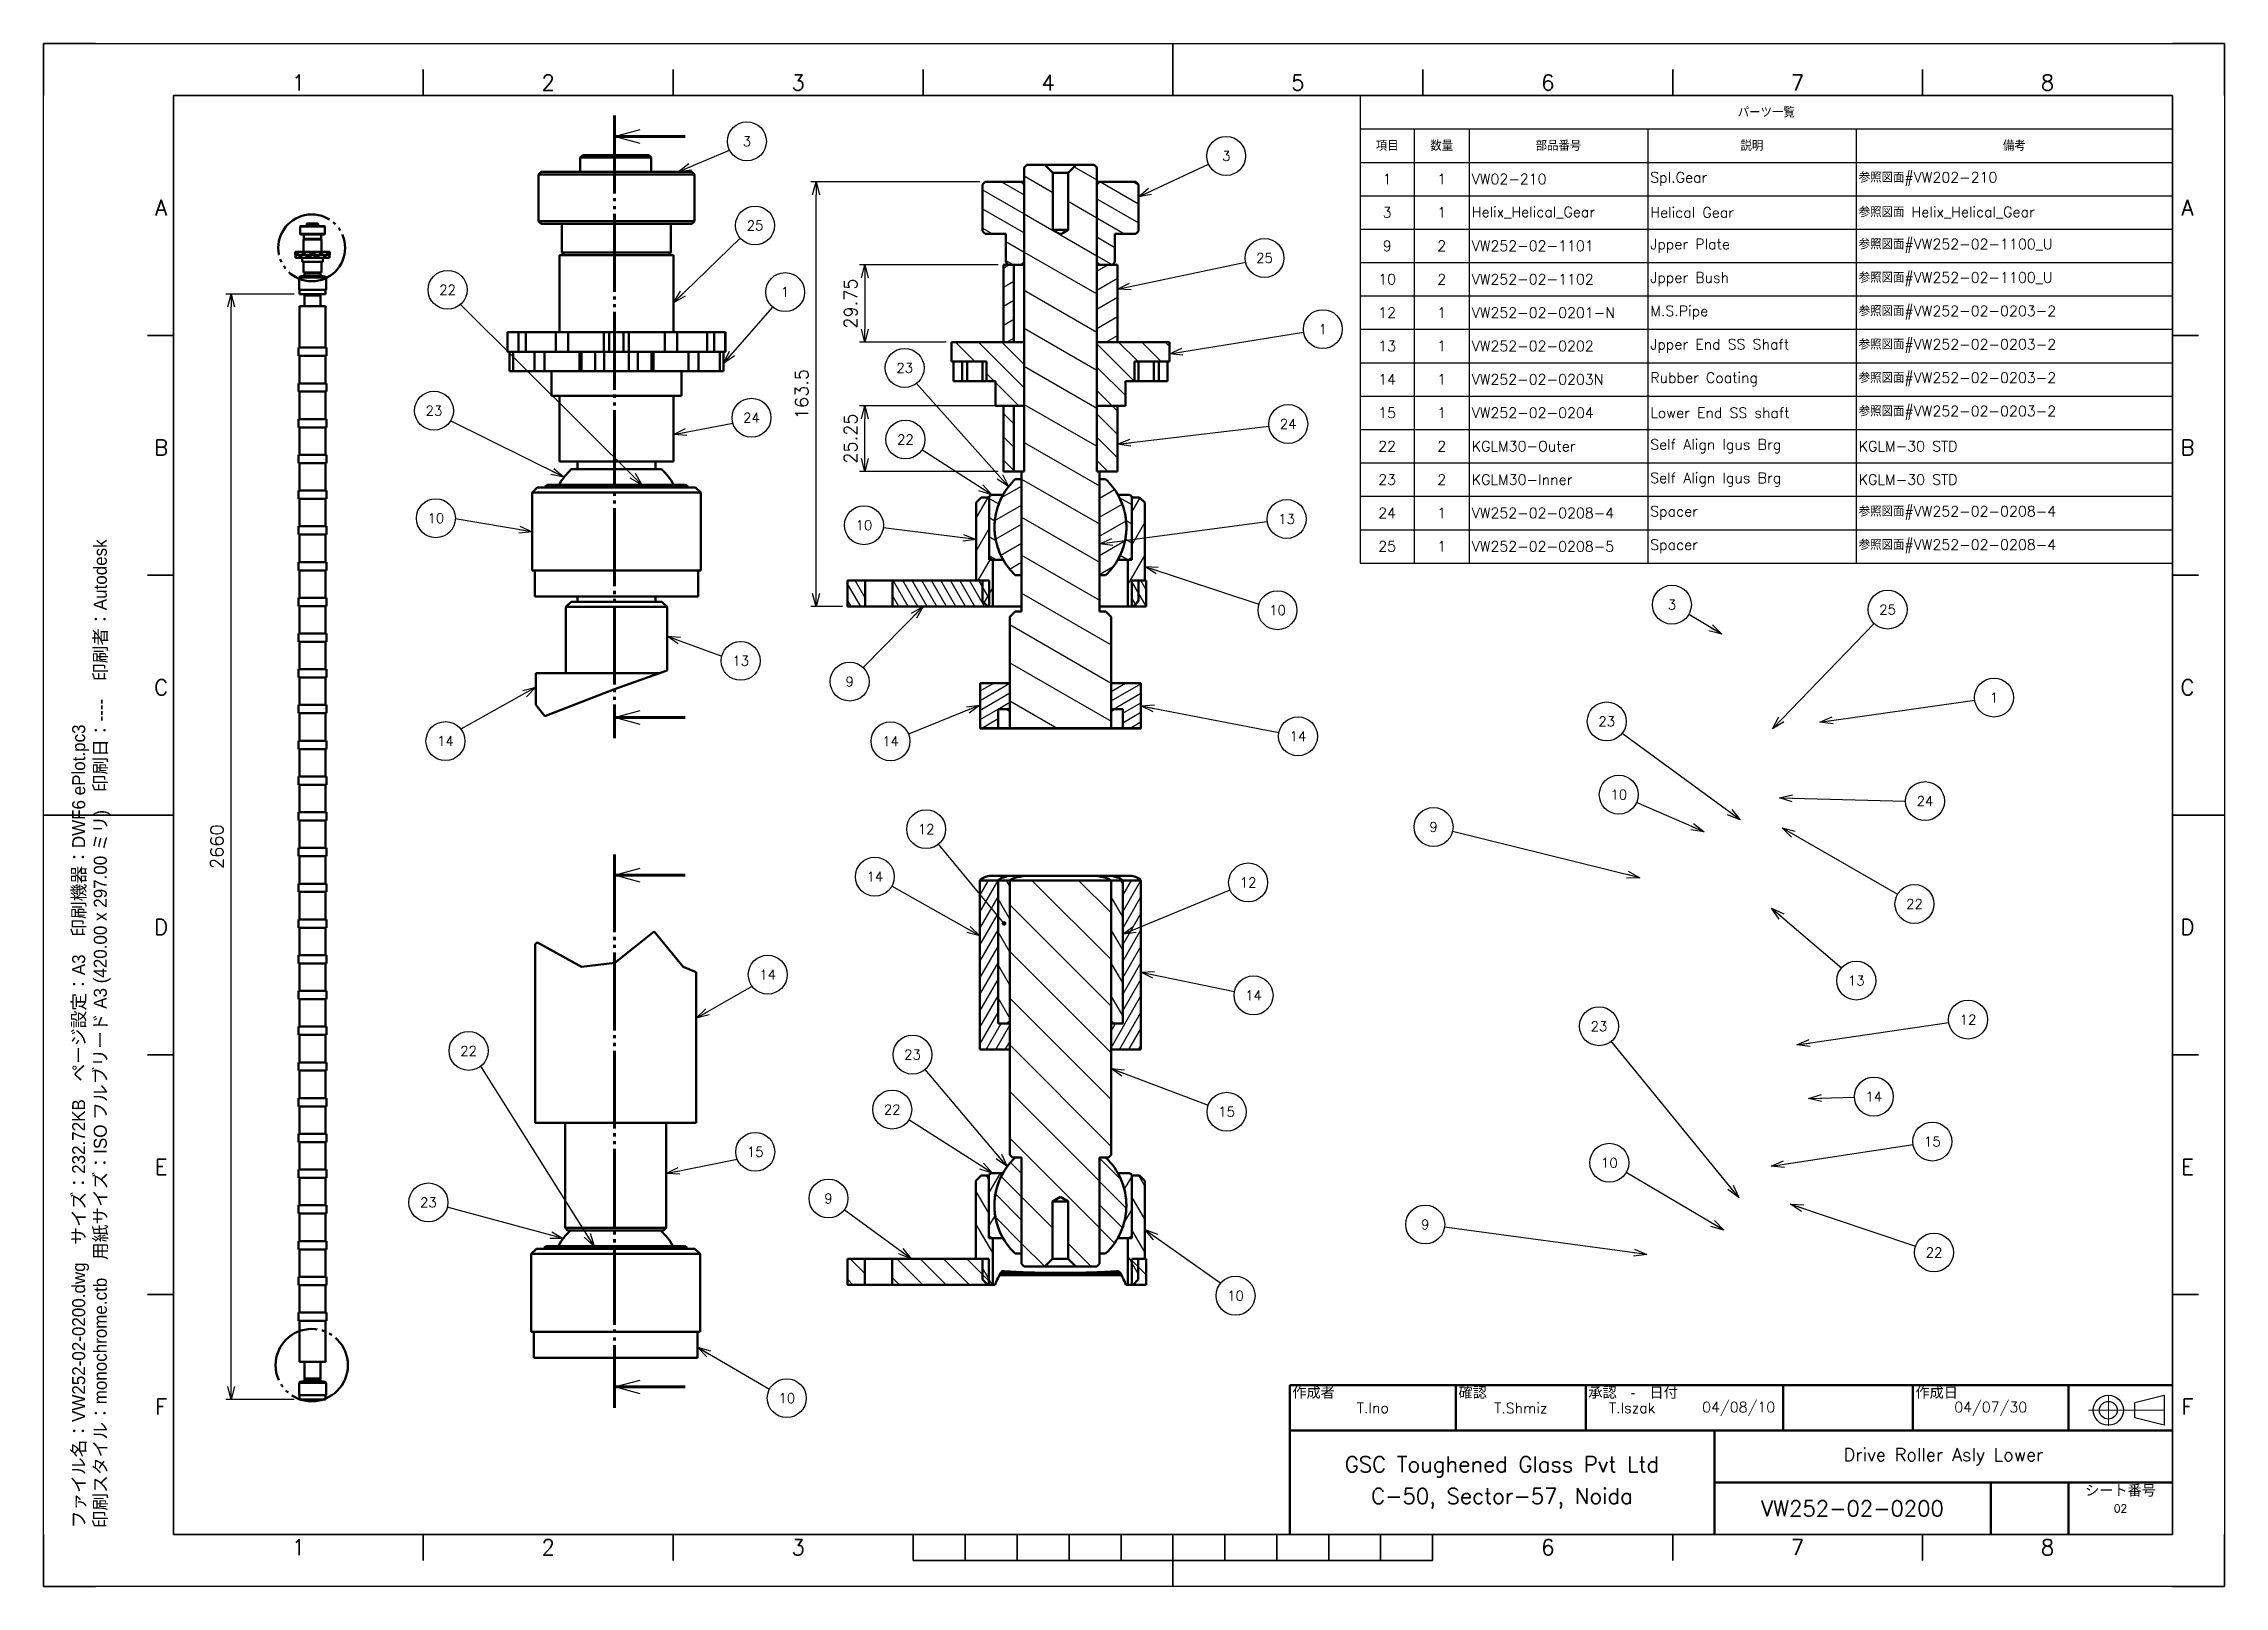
# Paper-space layout 'VW252-02-0200' of a CAD drawing. Header units: millimetres. Extents: x -5 to 415, y -5 to 292.
# The model-space entities are those that its viewports show. They can reach past a viewport. Long polylines and large blocks are cut down to what shows.
import ezdxf
from ezdxf.enums import TextEntityAlignment as Align

# ---------------------------------------------------------------- set-up
doc = ezdxf.new("R2010")
doc.units = ezdxf.units.MM
doc.header["$PDMODE"] = 2
doc.linetypes.add('JIS_09_15', pattern=[18.9, 15, -0.9, 0.6, -0.9, 0.6, -0.9])
for name, color, linetype, lineweight in [('ハッチング', 20, 'Continuous', 25), ('切断線', 3, 'JIS_09_15', 70), ('図枠', 8, 'Continuous', 35), ('外形線', 7, 'Continuous', 50), ('寸法', 150, 'Continuous', 25), ('引出線注記', 150, 'Continuous', 25), ('注釈', 150, 'Continuous', 25), ('破断線', 3, 'Continuous', 50), ('表題欄', 8, 'Continuous', 35), ('詳細領域', 3, 'JIS_09_15', 50)]:
    doc.layers.add(name, color=color, linetype=linetype, lineweight=lineweight)
doc.layers.add('ビューポート', color=1, linetype='Continuous')
doc.layers.add('印刷スタンプ', color=30, linetype='Continuous')
doc.layers.get('ビューポート').off()
doc.styles.get("Standard").update_dxf_attribs({"font": 'romans.shx', "bigfont": 'extfont2.shx'})
doc.styles.add('ゴシック', font='MS PGothic.ttf')
doc.dimstyles.new('JIS_25', dxfattribs={"dimscale": 0, "dimtxt": 2.5, "dimasz": 2.5, "dimexe": 1, "dimexo": 1, "dimgap": 1.5, "dimtad": 3, "dimdec": 1, "dimdsep": 46, "dimtxsty": 'Standard', "dimblk": 'OPEN30', "dimcen": 0, "dimclrd": 256, "dimclre": 256, "dimclrt": 179, "dimadec": 0, "dimazin": 2, "dimtp": 0.1, "dimtm": 0.1, "dimtfac": 0.71, "dimtdec": 1, "dimtmove": 0, "dimatfit": 3, "dimldrblk": 'OPEN30', "dimfxl": 1, "dimlwd": -1, "dimlwe": -1, "dimarcsym": 0})
pattern_1 = [(315, (7785.0874, 10065.735), (4.490044, 4.490044), [])]
pattern_2 = [(330, (7785.0874, 10065.735), (3.17494, 5.49916), [])]
pattern_3 = [(300, (7785.0874, 10065.7348), (2.74958, 1.58747), [])]
pattern_4 = [(60, (7785.0874, 10065.735), (-5.49916, 3.17494), [])]
pattern_5 = [(30, (7785.0874, 10065.7348), (-1.58747, 2.74958), [])]
pattern_6 = [(30, (7785.0874, 10065.735), (-3.17494, 5.49916), [])]
pattern_7 = [(120, (7784.913, 9898.4245), (-5.50188, -3.17651), [])]
pattern_8 = [(240, (7784.9132, 9898.4245), (2.750941, -1.588257), [])]
pattern_9 = [(135, (7784.913, 9898.4245), (-4.49227, -4.49227), [])]
pattern_10 = [(240, (7784.913, 9898.4245), (5.50188, -3.17651), [])]

psp = doc.layouts.new('VW252-02-0200')

# ---------------------------------------------------------------- texts
at = {"layer": '印刷スタンプ', "insert": (0.4982, 6.184), "char_height": 2.5, "width": 604.100653, "attachment_point": 1, "rotation": 90, "style": 'ゴシック'}
psp.add_mtext('ファイル名：VW252-02-0200.dwg\u3000サイズ：232.72KB\u3000ページ設定：A3\u3000印刷機器：DWF6 ePlot.pc3\\P印刷スタイル：monochrome.ctb\u3000用紙サイズ：ISO フルブリード A3 (420.00 x 297.00 ミリ)\u3000印刷日：----\u3000印刷者：Autodesk', dxfattribs=at)

msp = doc.modelspace()

# ---------------------------------------------------------------- blocks, each defined once
blk = doc.blocks.new('表題欄')
at = {"layer": '表題欄', "linetype": 'Continuous', "lineweight": 50}
for p, q in [((0, 28.73), (-170, 28.73)), ((-170, 28.73), (-170, 0)), ((-138, 20), (-138, 28.73)), ((-113, 20), (-113, 28.73)), ((-75, 20), (-75, 28.73)), ((-50, 20), (-50, 28.73)), ((-20, 20), (-20, 28.73)), ((-170, 20), (0, 20)), ((-88.23, 20), (-88.23, 0)), ((0, 10), (-88.23, 10)), ((-35, 0), (-35, 10)), ((-20, 0), (-20, 10))]:
    blk.add_line(p, q, dxfattribs=at).dxf.unprotected_set("ltscale", 0)
at = {"layer": '表題欄', "linetype": 'Continuous', "lineweight": 18}
for p, q in [((-12.35, 26.82), (-12.35, 20.88)), ((-7.22, 23.91), (-16.16, 23.91)), ((-1.57, 23.91), (-7.22, 23.91))]:
    blk.add_line(p, q, dxfattribs=at)
at = {"layer": '表題欄', "lineweight": 25}
for p, q in [((-7.22, 25.38), (-1.57, 26.82)), ((-7.22, 23.91), (-7.22, 25.38)), ((-1.57, 26.82), (-1.57, 23.91)), ((-7.22, 22.44), (-7.22, 23.91)), ((-1.57, 21.01), (-7.22, 22.44)), ((-1.57, 23.91), (-1.57, 21.01))]:
    blk.add_line(p, q, dxfattribs=at).dxf.unprotected_set("ltscale", 0)
for radius in [2.9, 1.71]:
    blk.add_circle((-12.35, 23.91), radius, dxfattribs=at).dxf.unprotected_set("ltscale", 0)
at = {"layer": '表題欄', "color": 179, "lineweight": 5, "char_height": 2}
for s, insert, width, attachment_point, line_spacing_factor in [('{\\fMS PGothic|b0|i0|c128|p17;作成者}', (-169.5, 28.33), 26.9559, 1, 0.856083), ('{\\fMS PGothic|b0|i0|c128|p17;確認}', (-137.5, 28.33), 26.0627, 1, 0.856083), ('{\\fMS PGothic|b0|i0|c128|p17;承認\u3000-\u3000日付}', (-112.5, 28.33), 41.7838, 1, 0.846), ('{\\fMS PGothic|b0|i0|c128|p17;作成日}', (-49.5, 28.33), 14.5, 1, 0.856083), ('{\\fMS PGothic|b0|i0|c128|p17;シート番号}', (-10, 9.5), 19, 2, 0.856083)]:
    blk.add_mtext(s, dxfattribs=dict(at, insert=insert, width=width, attachment_point=attachment_point, line_spacing_factor=line_spacing_factor))
at = {"layer": '表題欄', "color": 179, "flags": 8}
for tag, height, p in [('DRAWN', 2.5, (-154, 24.36)), ('CHECK', 2.5, (-125.5, 24.36)), ('APPROVE', 2.5, (-104.06, 24.36)), ('APDATE', 2.5, (-83.55, 24.36)), ('DATE', 2.5, (-35, 24.36)), ('PROJECTNAME1', 3.5, (-129.12, 13)), ('DWGNAME', 3.5, (-44.12, 15)), ('PROJECTNAME2', 3.5, (-129.12, 7)), ('DWGNO', 3.5, (-61.62, 5)), ('SHEET', 2, (-10, 5))]:
    blk.add_attdef(tag, text='', height=height, dxfattribs=at).set_placement(p, align=Align.MIDDLE)
blk = doc.blocks.new('図枠')
at = {"layer": '図枠'}
for p, q in [((0, 297), (10, 297)), ((0, 287), (0, 297)), ((410, 297), (420, 297)), ((420, 297), (420, 287)), ((25, 10), (25, 287)), ((25, 287), (410, 287)), ((410, 287), (410, 10)), ((0, 0), (0, 10)), ((410, 10), (25, 10)), ((420, 10), (420, 0)), ((10, 0), (0, 0)), ((420, 0), (410, 0))]:
    blk.add_line(p, q, dxfattribs=at)
at = {"layer": '図枠', "lineweight": 25}
for p, q in [((0, 297), (420, 297)), ((0, 0), (0, 297)), ((420, 297), (420, 0)), ((420, 0), (0, 0))]:
    blk.add_line(p, q, dxfattribs=at)
at = {"layer": '図枠', "lineweight": 35}
for p, q in [((217.5, 287), (217.5, 297)), ((73.12, 287), (73.12, 292)), ((121.25, 287), (121.25, 292)), ((169.38, 287), (169.38, 292)), ((265.62, 287), (265.62, 292)), ((313.75, 287), (313.75, 292)), ((361.88, 287), (361.88, 292)), ((25, 240.83), (20, 240.83)), ((410, 240.83), (415, 240.83)), ((25, 194.67), (20, 194.67)), ((410, 194.67), (415, 194.67)), ((25, 148.5), (0, 148.5)), ((410, 148.5), (420, 148.5)), ((25, 102.33), (20, 102.33)), ((410, 102.33), (415, 102.33)), ((25, 56.17), (20, 56.17)), ((410, 56.17), (415, 56.17)), ((73.12, 10), (73.12, 5)), ((121.25, 10), (121.25, 5)), ((167.5, 5), (167.5, 10)), ((177.5, 5), (177.5, 10)), ((187.5, 5), (187.5, 10)), ((197.5, 5), (197.5, 10)), ((207.5, 5), (207.5, 10)), ((217.5, 10), (217.5, 0)), ((227.5, 5), (227.5, 10)), ((237.5, 5), (237.5, 10)), ((247.5, 5), (247.5, 10)), ((257.5, 5), (257.5, 10)), ((267.5, 5), (267.5, 10)), ((313.75, 10), (313.75, 5)), ((361.88, 10), (361.88, 5)), ((167.5, 5), (267.5, 5))]:
    blk.add_line(p, q, dxfattribs=at)
at = {"layer": '図枠', "color": 179, "lineweight": 25}
for s, p in [('1', (49.06, 288)), ('2', (97.19, 288)), ('3', (145.31, 288)), ('4', (193.44, 288)), ('5', (241.56, 288)), ('6', (289.69, 288)), ('7', (337.81, 288)), ('8', (385.94, 288)), ('A', (22.61, 263.92)), ('A', (412.87, 263.92)), ('B', (22.61, 217.75)), ('B', (412.87, 217.75)), ('C', (22.61, 171.58)), ('C', (412.87, 171.58)), ('D', (22.61, 125.42)), ('D', (412.87, 125.42)), ('E', (22.61, 79.25)), ('E', (412.87, 79.25)), ('F', (22.61, 33.08)), ('F', (412.87, 33.08)), ('1', (49.06, 6.02)), ('2', (97.19, 6.02)), ('3', (145.31, 6.02)), ('6', (289.69, 6.02)), ('7', (337.81, 6.02)), ('8', (385.94, 6.02))]:
    blk.add_text(s, height=3, dxfattribs=at).set_placement(p, align=Align.CENTER)
blk = doc.blocks.new('_Open30')
at = {"color": 0, "linetype": 'ByBlock', "lineweight": -2}
for p, q in [((-1, 0.268), (0, 0)), ((0, 0), (-1, -0.268)), ((0, 0), (-1, 0))]:
    blk.add_line(p, q, dxfattribs=at)
blk = doc.blocks.new('*D3')
at = {"layer": 'Defpoints', "color": 0}
for p in [(143.76, 265.4), (176.34, 265.4), (149.84, 183.65)]:
    blk.add_point(p, dxfattribs=at)
at = {"layer": '寸法'}
for p, q in [((175.34, 265.4), (142.76, 265.4)), ((143.76, 186.15), (143.76, 262.9)), ((148.84, 183.65), (142.76, 183.65))]:
    blk.add_line(p, q, dxfattribs=at)
at = {"layer": '寸法', "xscale": 2.5, "yscale": 2.5, "zscale": 2.5}
for p, rotation in [((143.76, 265.4), 90), ((143.76, 183.65), 270)]:
    blk.add_blockref('_Open30', p, dxfattribs=dict(at, rotation=rotation))
at = {"layer": '寸法', "color": 179, "insert": (141.01, 224.53), "char_height": 2.5, "attachment_point": 5, "rotation": 90}
blk.add_mtext('163.5', dxfattribs=at)
blk = doc.blocks.new('*D4')
at = {"layer": 'Defpoints', "color": 0}
for p in [(31.12, 243.8), (44.27, 243.8), (44.27, 31)]:
    blk.add_point(p, dxfattribs=at)
at = {"layer": '寸法'}
for p, q in [((43.27, 243.8), (30.12, 243.8)), ((31.12, 33.5), (31.12, 241.3)), ((43.27, 31), (30.12, 31))]:
    blk.add_line(p, q, dxfattribs=at)
at = {"layer": '寸法', "xscale": 2.5, "yscale": 2.5, "zscale": 2.5}
for p, rotation in [((31.12, 243.8), 90), ((31.12, 31), 270)]:
    blk.add_blockref('_Open30', p, dxfattribs=dict(at, rotation=rotation))
at = {"layer": '寸法', "color": 179, "insert": (28.37, 137.4), "char_height": 2.5, "attachment_point": 5, "rotation": 90}
blk.add_mtext('2660', dxfattribs=at)
blk = doc.blocks.new('バルーン')
at = {"layer": '引出線注記'}
blk.add_circle((0, 0), 5, dxfattribs=at)
blk.add_attdef('ITEM', text='', height=2.5, dxfattribs=at).set_placement((0, 0), align=Align.MIDDLE)
blk = doc.blocks.new('*D6')
at = {"layer": 'Defpoints', "color": 0}
for p in [(179.84, 249.4), (153.16, 234.53), (169.84, 234.53)]:
    blk.add_point(p, dxfattribs=at)
at = {"layer": '寸法'}
for p, q in [((178.84, 249.4), (152.16, 249.4)), ((153.16, 246.9), (153.16, 237.03)), ((168.84, 234.53), (152.16, 234.53))]:
    blk.add_line(p, q, dxfattribs=at)
at = {"layer": '寸法', "xscale": 2.5, "yscale": 2.5, "zscale": 2.5}
for p, rotation in [((153.16, 249.4), 90), ((153.16, 234.53), 270)]:
    blk.add_blockref('_Open30', p, dxfattribs=dict(at, rotation=rotation))
at = {"layer": '寸法', "color": 179, "insert": (150.41, 241.96), "char_height": 2.5, "attachment_point": 5, "rotation": 90}
blk.add_mtext('29.75', dxfattribs=at)
blk = doc.blocks.new('*D7')
at = {"layer": 'Defpoints', "color": 0}
for p in [(153.16, 222.28), (179.84, 222.28), (179.84, 209.65)]:
    blk.add_point(p, dxfattribs=at)
at = {"layer": '寸法'}
for p, q in [((178.84, 222.28), (152.16, 222.28)), ((153.16, 212.15), (153.16, 219.78)), ((178.84, 209.65), (152.16, 209.65))]:
    blk.add_line(p, q, dxfattribs=at)
at = {"layer": '寸法', "xscale": 2.5, "yscale": 2.5, "zscale": 2.5}
for p, rotation in [((153.16, 222.28), 90), ((153.16, 209.65), 270)]:
    blk.add_blockref('_Open30', p, dxfattribs=dict(at, rotation=rotation))
at = {"layer": '寸法', "color": 179, "insert": (150.41, 215.96), "char_height": 2.5, "attachment_point": 5, "rotation": 90}
blk.add_mtext('25.25', dxfattribs=at)
blk = doc.blocks.new('*T8')
at = {"layer": '注釈', "color": 0, "lineweight": -2}
for p, q in [((0, 0), (10.42, 0)), ((0, 0), (0, -6.43)), ((10.42, 0), (21, 0)), ((21, 0), (55.38, 0)), ((55.38, 0), (95.52, 0)), ((95.52, 0), (156.45, 0)), ((156.45, 0), (156.45, -6.43)), ((0, -6.43), (10.42, -6.43)), ((0, -6.43), (0, -12.86)), ((10.42, -6.43), (21, -6.43)), ((10.42, -6.43), (10.42, -12.86)), ((21, -6.43), (55.38, -6.43)), ((21, -6.43), (21, -12.86)), ((55.38, -6.43), (95.52, -6.43)), ((55.38, -6.43), (55.38, -12.86)), ((95.52, -6.43), (156.45, -6.43)), ((95.52, -6.43), (95.52, -12.86)), ((156.45, -6.43), (156.45, -12.86)), ((0, -12.86), (10.42, -12.86)), ((0, -12.86), (0, -19.29)), ((10.42, -12.86), (21, -12.86)), ((10.42, -12.86), (10.42, -19.29)), ((21, -12.86), (55.38, -12.86)), ((21, -12.86), (21, -19.29)), ((55.38, -12.86), (95.52, -12.86)), ((55.38, -12.86), (55.38, -19.29)), ((95.52, -12.86), (156.45, -12.86)), ((95.52, -12.86), (95.52, -19.29)), ((156.45, -12.86), (156.45, -19.29)), ((0, -19.29), (10.42, -19.29)), ((0, -19.29), (0, -25.71)), ((10.42, -19.29), (21, -19.29)), ((10.42, -19.29), (10.42, -25.71)), ((21, -19.29), (55.38, -19.29)), ((21, -19.29), (21, -25.71)), ((55.38, -19.29), (95.52, -19.29)), ((55.38, -19.29), (55.38, -25.71)), ((95.52, -19.29), (156.45, -19.29)), ((95.52, -19.29), (95.52, -25.71)), ((156.45, -19.29), (156.45, -25.71)), ((0, -25.71), (10.42, -25.71)), ((0, -25.71), (0, -32.14)), ((10.42, -25.71), (21, -25.71)), ((10.42, -25.71), (10.42, -32.14)), ((21, -25.71), (55.38, -25.71)), ((21, -25.71), (21, -32.14)), ((55.38, -25.71), (95.52, -25.71)), ((55.38, -25.71), (55.38, -32.14)), ((95.52, -25.71), (156.45, -25.71)), ((95.52, -25.71), (95.52, -32.14)), ((156.45, -25.71), (156.45, -32.14)), ((0, -32.14), (10.42, -32.14)), ((0, -32.14), (0, -38.57)), ((10.42, -32.14), (21, -32.14)), ((10.42, -32.14), (10.42, -38.57)), ((21, -32.14), (55.38, -32.14)), ((21, -32.14), (21, -38.57)), ((55.38, -32.14), (95.52, -32.14)), ((55.38, -32.14), (55.38, -38.57)), ((95.52, -32.14), (156.45, -32.14)), ((95.52, -32.14), (95.52, -38.57)), ((156.45, -32.14), (156.45, -38.57)), ((0, -38.57), (10.42, -38.57)), ((0, -38.57), (0, -45)), ((10.42, -38.57), (21, -38.57)), ((10.42, -38.57), (10.42, -45)), ((21, -38.57), (55.38, -38.57)), ((21, -38.57), (21, -45)), ((55.38, -38.57), (95.52, -38.57)), ((55.38, -38.57), (55.38, -45)), ((95.52, -38.57), (156.45, -38.57)), ((95.52, -38.57), (95.52, -45)), ((156.45, -38.57), (156.45, -45)), ((0, -45), (10.42, -45)), ((0, -45), (0, -51.43)), ((10.42, -45), (21, -45)), ((10.42, -45), (10.42, -51.43)), ((21, -45), (55.38, -45)), ((21, -45), (21, -51.43)), ((55.38, -45), (95.52, -45)), ((55.38, -45), (55.38, -51.43)), ((95.52, -45), (156.45, -45)), ((95.52, -45), (95.52, -51.43)), ((156.45, -45), (156.45, -51.43)), ((0, -51.43), (10.42, -51.43)), ((0, -51.43), (0, -57.86)), ((10.42, -51.43), (21, -51.43)), ((10.42, -51.43), (10.42, -57.86)), ((21, -51.43), (55.38, -51.43)), ((21, -51.43), (21, -57.86)), ((55.38, -51.43), (95.52, -51.43)), ((55.38, -51.43), (55.38, -57.86)), ((95.52, -51.43), (156.45, -51.43)), ((95.52, -51.43), (95.52, -57.86)), ((156.45, -51.43), (156.45, -57.86)), ((0, -57.86), (10.42, -57.86)), ((0, -57.86), (0, -64.29)), ((10.42, -57.86), (21, -57.86)), ((10.42, -57.86), (10.42, -64.29)), ((21, -57.86), (55.38, -57.86)), ((21, -57.86), (21, -64.29)), ((55.38, -57.86), (95.52, -57.86)), ((55.38, -57.86), (55.38, -64.29)), ((95.52, -57.86), (156.45, -57.86)), ((95.52, -57.86), (95.52, -64.29)), ((156.45, -57.86), (156.45, -64.29)), ((0, -64.29), (10.42, -64.29)), ((0, -64.29), (0, -70.71)), ((10.42, -64.29), (21, -64.29)), ((10.42, -64.29), (10.42, -70.71)), ((21, -64.29), (55.38, -64.29)), ((21, -64.29), (21, -70.71)), ((55.38, -64.29), (95.52, -64.29)), ((55.38, -64.29), (55.38, -70.71)), ((95.52, -64.29), (156.45, -64.29)), ((95.52, -64.29), (95.52, -70.71)), ((156.45, -64.29), (156.45, -70.71)), ((0, -70.71), (10.42, -70.71)), ((0, -70.71), (0, -77.14)), ((10.42, -70.71), (21, -70.71)), ((10.42, -70.71), (10.42, -77.14)), ((21, -70.71), (55.38, -70.71)), ((21, -70.71), (21, -77.14)), ((55.38, -70.71), (95.52, -70.71)), ((55.38, -70.71), (55.38, -77.14)), ((95.52, -70.71), (156.45, -70.71)), ((95.52, -70.71), (95.52, -77.14)), ((156.45, -70.71), (156.45, -77.14)), ((0, -77.14), (10.42, -77.14)), ((0, -77.14), (0, -83.57)), ((10.42, -77.14), (21, -77.14)), ((10.42, -77.14), (10.42, -83.57)), ((21, -77.14), (55.38, -77.14)), ((21, -77.14), (21, -83.57)), ((55.38, -77.14), (95.52, -77.14)), ((55.38, -77.14), (55.38, -83.57)), ((95.52, -77.14), (156.45, -77.14)), ((95.52, -77.14), (95.52, -83.57)), ((156.45, -77.14), (156.45, -83.57)), ((0, -83.57), (10.42, -83.57)), ((0, -83.57), (0, -90)), ((10.42, -83.57), (21, -83.57)), ((10.42, -83.57), (10.42, -90)), ((21, -83.57), (55.38, -83.57)), ((21, -83.57), (21, -90)), ((55.38, -83.57), (95.52, -83.57)), ((55.38, -83.57), (55.38, -90)), ((95.52, -83.57), (156.45, -83.57)), ((95.52, -83.57), (95.52, -90)), ((156.45, -83.57), (156.45, -90)), ((0, -90), (10.42, -90)), ((10.42, -90), (21, -90)), ((21, -90), (55.38, -90)), ((55.38, -90), (95.52, -90)), ((95.52, -90), (156.45, -90))]:
    blk.add_line(p, q, dxfattribs=at)
at = {"layer": '注釈', "color": 0, "char_height": 2}
for s, insert, width, attachment_point in [('パーツ一覧', (78.22, -3.21), 155.4459, 5), ('項目', (5.21, -9.64), 9.4227, 5), ('数量', (15.71, -9.64), 9.5782, 5), ('部品番号', (38.19, -9.64), 33.3793, 5), ('説明', (75.45, -9.64), 39.1351, 5), ('備考', (125.98, -9.64), 59.9306, 5), ('1', (5.21, -16.07), 9.4227, 5), ('1', (15.71, -16.07), 9.5782, 5), ('VW02-210', (21.5, -16.07), 33.3793, 4), ('Spl.Gear', (55.88, -16.07), 39.1351, 4), ('参照図面#VW202-210', (96.02, -16.07), 59.9306, 4), ('3', (5.21, -22.5), 9.4227, 5), ('1', (15.71, -22.5), 9.5782, 5), ('Helix_Helical_Gear', (21.5, -22.5), 33.3793, 4), ('Helical Gear', (55.88, -22.5), 39.1351, 4), ('参照図面 Helix_Helical_Gear', (96.02, -22.5), 59.9306, 4), ('9', (5.21, -28.93), 9.4227, 5), ('2', (15.71, -28.93), 9.5782, 5), ('VW252-02-1101', (21.5, -28.93), 33.3793, 4), ('Jpper Plate', (55.88, -28.93), 39.1351, 4), ('参照図面#VW252-02-1100_U', (96.02, -28.93), 59.9306, 4), ('10', (5.21, -35.36), 9.4227, 5), ('2', (15.71, -35.36), 9.5782, 5), ('VW252-02-1102', (21.5, -35.36), 33.3793, 4), ('Jpper Bush', (55.88, -35.36), 39.1351, 4), ('参照図面#VW252-02-1100_U', (96.02, -35.36), 59.9306, 4), ('12', (5.21, -41.79), 9.4227, 5), ('1', (15.71, -41.79), 9.5782, 5), ('VW252-02-0201-N', (21.5, -41.79), 33.3793, 4), ('M.S.Pipe', (55.88, -41.79), 39.1351, 4), ('参照図面#VW252-02-0203-2', (96.02, -41.79), 59.9306, 4), ('13', (5.21, -48.21), 9.4227, 5), ('1', (15.71, -48.21), 9.5782, 5), ('VW252-02-0202', (21.5, -48.21), 33.3793, 4), ('Jpper End SS Shaft', (55.88, -48.21), 39.1351, 4), ('参照図面#VW252-02-0203-2', (96.02, -48.21), 59.9306, 4), ('14', (5.21, -54.64), 9.4227, 5), ('1', (15.71, -54.64), 9.5782, 5), ('VW252-02-0203N', (21.5, -54.64), 33.3793, 4), ('Rubber Coating', (55.88, -54.64), 39.1351, 4), ('参照図面#VW252-02-0203-2', (96.02, -54.64), 59.9306, 4), ('15', (5.21, -61.07), 9.4227, 5), ('1', (15.71, -61.07), 9.5782, 5), ('VW252-02-0204', (21.5, -61.07), 33.3793, 4), ('Lower End SS shaft', (55.88, -61.07), 39.1351, 4), ('参照図面#VW252-02-0203-2', (96.02, -61.07), 59.9306, 4), ('22', (5.21, -67.5), 9.4227, 5), ('2', (15.71, -67.5), 9.5782, 5), ('KGLM30-Outer', (21.5, -67.5), 33.3793, 4), ('Self Align Igus Brg', (55.88, -67.5), 39.1351, 4), ('KGLM-30 STD', (96.02, -67.5), 59.9306, 4), ('23', (5.21, -73.93), 9.4227, 5), ('2', (15.71, -73.93), 9.5782, 5), ('KGLM30-Inner', (21.5, -73.93), 33.3793, 4), ('Self Align Igus Brg', (55.88, -73.93), 39.1351, 4), ('KGLM-30 STD', (96.02, -73.93), 59.9306, 4), ('24', (5.21, -80.36), 9.4227, 5), ('1', (15.71, -80.36), 9.5782, 5), ('VW252-02-0208-4', (21.5, -80.36), 33.3793, 4), ('Spacer', (55.88, -80.36), 39.1351, 4), ('参照図面#VW252-02-0208-4', (96.02, -80.36), 59.9306, 4), ('25', (5.21, -86.79), 9.4227, 5), ('1', (15.71, -86.79), 9.5782, 5), ('VW252-02-0208-5', (21.5, -86.79), 33.3793, 4), ('Spacer', (55.88, -86.79), 39.1351, 4), ('参照図面#VW252-02-0208-4', (96.02, -86.79), 59.9306, 4)]:
    blk.add_mtext(s, dxfattribs=dict(at, insert=insert, width=width, attachment_point=attachment_point))

# ---------------------------------------------------------------- dimensions: what is measured, and where the dimension line sits
at = {"layer": '寸法'}
for base, p1, p2, override, picture, middle in [((143.7562, 265.4003), (149.8402, 183.6518), (176.3406, 265.4003), {"dimscale": 1, "dimlfac": -2}, '*D3', (141.0062, 224.5261)), ((153.1632, 234.5259), (179.8408, 249.4006), (169.8404, 234.5259), {"dimscale": 1, "dimdec": 2, "dimlfac": -2}, '*D6', (150.4132, 241.9632)), ((31.1164, 243.8005), (44.2664, 31.0005), (44.2664, 243.8005), {"dimscale": 1, "dimlfac": -12.5}, '*D4', (28.3664, 137.4005))]:
    dim = psp.add_linear_dim(base=base, p1=p1, p2=p2, angle=90, dimstyle='JIS_25', override=override, dxfattribs=at)
    dim.commit()
    dim.dimension.update_dxf_attribs({"geometry": picture, "text_midpoint": middle})
dim = psp.add_linear_dim(base=(153.1632, 222.2761), p1=(179.8408, 209.6513), p2=(179.8408, 222.2761), angle=90, dimstyle='JIS_25', override={"dimscale": 1, "dimdec": 2, "dimlfac": -2}, dxfattribs=at)
dim.commit()
dim.dimension.update_dxf_attribs({"geometry": '*D7', "text_midpoint": (153.1632, 215.9637), "dimtype": 160})

# ---------------------------------------------------------------- hatches: boundary and pattern name
at = {"layer": 'ハッチング'}
h = msp.add_hatch(dxfattribs=at)
h.set_pattern_fill('ANSI31', color=256, scale=101.598099, angle=-75, style=0)
h.set_pattern_definition([(330, (7785.087, 10065.735), (6.34988, 10.99832), [])])
h.paths.add_polyline_path([(8188.07, 10584.64), (8186.71, 10583.83), (8186.17, 10583.51), (8185.87, 10583.34), (8185.68, 10583.24), (8185.54, 10583.17), (8185.44, 10583.12), (8185.36, 10583.09), (8185.29, 10583.06), (8185.23, 10583.05), (8185.18, 10583.04), (8185.13, 10583.03), (8185.09, 10583.03), (8185.04, 10583.03), (8184.99, 10583.04), (8184.94, 10583.05), (8184.88, 10583.06), (8184.81, 10583.09), (8184.73, 10583.12), (8184.63, 10583.17), (8184.49, 10583.24), (8184.3, 10583.34), (8184, 10583.51), (8183.46, 10583.83), (8182.1, 10584.64), (8182.1, 10606.64), (8182.01, 10606.73), (8181.92, 10606.82), (8181.83, 10606.91), (8181.73, 10607.01), (8181.63, 10607.11), (8181.53, 10607.21), (8181.42, 10607.31), (8181.32, 10607.42), (8181.21, 10607.53), (8181.09, 10607.64), (8180.98, 10607.76), (8180.86, 10607.88), (8180.73, 10608), (8180.61, 10608.13), (8180.47, 10608.26), (8180.34, 10608.4), (8180.2, 10608.53), (8180.06, 10608.68), (8179.91, 10608.82), (8179.76, 10608.98), (8179.6, 10609.13), (8179.44, 10609.3), (8179.27, 10609.47), (8179.09, 10609.64), (8172.09, 10609.64), (8171.09, 10608.64), (8171.09, 10491.64), (8170.09, 10491.64), (8170.09, 10437.64), (8167.59, 10437.64), (8167.51, 10437.56), (8167.43, 10437.48), (8167.35, 10437.4), (8167.27, 10437.32), (8167.19, 10437.24), (8167.11, 10437.16), (8167.03, 10437.08), (8166.95, 10437), (8166.86, 10436.92), (8166.78, 10436.84), (8166.7, 10436.75), (8166.62, 10436.67), (8166.53, 10436.59), (8166.45, 10436.5), (8166.36, 10436.42), (8166.28, 10436.33), (8166.19, 10436.25), (8166.11, 10436.16), (8166.02, 10436.08), (8165.94, 10435.99), (8165.85, 10435.9), (8165.76, 10435.82), (8165.68, 10435.73), (8165.59, 10435.64), (8165.59, 10392.81), (8204.58, 10392.81), (8204.58, 10435.64), (8204.49, 10435.73), (8204.41, 10435.82), (8204.32, 10435.9), (8204.23, 10435.99), (8204.15, 10436.08), (8204.06, 10436.16), (8203.98, 10436.25), (8203.89, 10436.33), (8203.81, 10436.42), (8203.72, 10436.5), (8203.64, 10436.59), (8203.56, 10436.67), (8203.47, 10436.75), (8203.39, 10436.84), (8203.31, 10436.92), (8203.23, 10437), (8203.14, 10437.08), (8203.06, 10437.16), (8202.98, 10437.24), (8202.9, 10437.32), (8202.82, 10437.4), (8202.74, 10437.48), (8202.66, 10437.56), (8202.58, 10437.64), (8200.08, 10437.64), (8200.08, 10491.64), (8199.08, 10491.64), (8199.08, 10608.64), (8198.08, 10609.64), (8191.08, 10609.64), (8190.9, 10609.47), (8190.73, 10609.3), (8190.57, 10609.13), (8190.41, 10608.98), (8190.26, 10608.82), (8190.11, 10608.68), (8189.97, 10608.53), (8189.83, 10608.4), (8189.7, 10608.26), (8189.57, 10608.13), (8189.44, 10608), (8189.31, 10607.88), (8189.19, 10607.76), (8189.08, 10607.64), (8188.96, 10607.53), (8188.85, 10607.42), (8188.75, 10607.31), (8188.64, 10607.21), (8188.54, 10607.11), (8188.44, 10607.01), (8188.34, 10606.91), (8188.25, 10606.82), (8188.16, 10606.73), (8188.07, 10606.64)])
h = msp.add_hatch(dxfattribs=at)
h.set_pattern_fill('ANSI31', color=256, scale=50.799049, angle=-75, style=0)
h.set_pattern_definition(pattern_2)
h.paths.add_polyline_path([(8155.09, 10584.14), (8156.09, 10583.14), (8164.09, 10583.14), (8164.09, 10572.14), (8165.09, 10571.14), (8170.09, 10571.14), (8171.09, 10572.14), (8171.09, 10602.14), (8170.09, 10603.14), (8156.09, 10603.14), (8155.09, 10602.14)])
h = msp.add_hatch(dxfattribs=at)
h.set_pattern_fill('ANSI31', color=256, scale=50.799049, angle=-75, style=0)
h.set_pattern_definition(pattern_2)
h.paths.add_polyline_path([(8214.08, 10583.14), (8215.08, 10584.14), (8215.08, 10602.14), (8214.08, 10603.14), (8200.08, 10603.14), (8199.08, 10602.14), (8199.08, 10572.14), (8200.08, 10571.14), (8205.08, 10571.14), (8206.08, 10572.14), (8206.08, 10583.14)])
h = msp.add_hatch(dxfattribs=at)
h.set_pattern_fill('ANSI31', color=256, scale=50.799049, angle=-15, style=0)
h.set_pattern_definition(pattern_6)
h.paths.add_polyline_path([(8167.09, 10541.39), (8167.09, 10571.14), (8163.09, 10571.14), (8163.09, 10541.39)])
h = msp.add_hatch(dxfattribs=at)
h.set_pattern_fill('ANSI31', color=256, scale=50.799049, angle=-15, style=0)
h.set_pattern_definition(pattern_6)
h.paths.add_polyline_path([(8207.08, 10571.14), (8199.08, 10571.14), (8199.08, 10541.39), (8207.08, 10541.39)])
h = msp.add_hatch(dxfattribs=at)
h.set_pattern_fill('ANSI31', color=256, scale=50.799049, angle=-90, style=0)
h.set_pattern_definition(pattern_1)
h.paths.add_polyline_path([(8171.09, 10541.39), (8143.09, 10541.39), (8143.09, 10533.89), (8156.59, 10533.89), (8156.59, 10526.39), (8160.09, 10526.39), (8160.09, 10516.89), (8171.09, 10516.89)])
h = msp.add_hatch(dxfattribs=at)
h.set_pattern_fill('ANSI31', color=256, scale=50.799049, angle=-90, style=0)
h.set_pattern_definition(pattern_1)
h.paths.add_polyline_path([(8227.08, 10541.39), (8199.08, 10541.39), (8199.08, 10516.89), (8210.08, 10516.89), (8210.08, 10526.39), (8213.58, 10526.39), (8213.58, 10533.89), (8227.08, 10533.89)])
h = msp.add_hatch(dxfattribs=at)
h.set_pattern_fill('ANSI31', color=256, scale=50.799049, angle=-90, style=0)
h.set_pattern_definition(pattern_1)
h.paths.add_polyline_path([(8167.09, 10491.64), (8167.09, 10516.89), (8163.09, 10516.89), (8163.09, 10491.64)])
h = msp.add_hatch(dxfattribs=at)
h.set_pattern_fill('ANSI31', color=256, scale=50.799049, angle=-90, style=0)
h.set_pattern_definition(pattern_1)
h.paths.add_polyline_path([(8207.08, 10516.89), (8199.08, 10516.89), (8199.08, 10491.64), (8207.08, 10491.64)])
h = msp.add_hatch(dxfattribs=at)
h.set_pattern_fill('ANSI31', color=256, scale=50.799049, angle=-15, style=0)
h.set_pattern_definition(pattern_6)
h.paths.add_polyline_path([(8170.09, 10488.64), (8167.69, 10488.64), (8166.52, 10487.47), (8165.4, 10486.18), (8164.33, 10484.77), (8163.36, 10483.29), (8162.5, 10481.75), (8161.77, 10480.22), (8161.16, 10478.67), (8160.64, 10477.02), (8160.22, 10475.3), (8159.92, 10473.55), (8159.74, 10471.82), (8159.69, 10470.14), (8159.74, 10468.47), (8159.92, 10466.73), (8160.22, 10464.98), (8160.64, 10463.26), (8161.16, 10461.61), (8161.77, 10460.07), (8162.5, 10458.53), (8163.36, 10457), (8164.33, 10455.51), (8165.4, 10454.11), (8166.52, 10452.82), (8167.69, 10451.64), (8170.09, 10451.64)])
h = msp.add_hatch(dxfattribs=at)
h.set_pattern_fill('ANSI31', color=256, scale=50.799049, angle=-15, style=0)
h.set_pattern_definition(pattern_6)
h.paths.add_polyline_path([(8202.48, 10488.64), (8200.08, 10488.64), (8200.08, 10451.64), (8202.48, 10451.64), (8203.65, 10452.82), (8204.78, 10454.11), (8205.84, 10455.51), (8206.81, 10457), (8207.67, 10458.53), (8208.4, 10460.07), (8209.01, 10461.61), (8209.53, 10463.26), (8209.95, 10464.98), (8210.25, 10466.73), (8210.43, 10468.47), (8210.48, 10470.14), (8210.43, 10471.82), (8210.25, 10473.55), (8209.95, 10475.3), (8209.53, 10477.02), (8209.01, 10478.67), (8208.4, 10480.22), (8207.67, 10481.75), (8206.81, 10483.29), (8205.84, 10484.77), (8204.78, 10486.18), (8203.65, 10487.47)])
h = msp.add_hatch(dxfattribs=at)
h.set_pattern_fill('ANSI31', color=256, scale=50.799049, angle=15, style=0)
h.set_pattern_definition(pattern_4)
h.paths.add_polyline_path([(8155.09, 10441.64), (8157.09, 10439.64), (8159.09, 10439.64), (8159.09, 10457.64), (8157.59, 10457.64), (8157.59, 10481.64), (8154.59, 10481.64), (8152.59, 10479.64), (8152.59, 10449.64), (8155.09, 10449.64)])
h = msp.add_hatch(dxfattribs=at)
h.set_pattern_fill('ANSI31', color=256, scale=50.799049, angle=-75, style=0)
h.set_pattern_definition(pattern_2)
h.paths.add_polyline_path([(8157.59, 10458.22), (8158.59, 10457.64), (8162.98, 10457.64), (8162.46, 10458.61), (8161.99, 10459.59), (8161.57, 10460.55), (8161.19, 10461.53), (8160.85, 10462.56), (8160.54, 10463.62), (8160.28, 10464.71), (8160.06, 10465.81), (8159.9, 10466.91), (8159.78, 10468.01), (8159.71, 10469.09), (8159.69, 10470.14), (8159.71, 10471.19), (8159.78, 10472.27), (8159.9, 10473.37), (8160.06, 10474.48), (8160.28, 10475.58), (8160.54, 10476.66), (8160.85, 10477.73), (8161.19, 10478.75), (8161.57, 10479.74), (8161.99, 10480.7), (8162.46, 10481.67), (8162.98, 10482.64), (8158.59, 10482.64), (8157.59, 10482.06)])
h = msp.add_hatch(dxfattribs=at)
h.set_pattern_fill('ANSI31', color=256, scale=50.799049, angle=-75, style=0)
h.set_pattern_definition(pattern_2)
h.paths.add_polyline_path([(8211.58, 10457.64), (8212.58, 10458.22), (8212.58, 10482.06), (8211.58, 10482.64), (8207.19, 10482.64), (8207.71, 10481.67), (8208.18, 10480.7), (8208.6, 10479.74), (8208.98, 10478.75), (8209.32, 10477.73), (8209.63, 10476.66), (8209.89, 10475.58), (8210.11, 10474.48), (8210.28, 10473.37), (8210.39, 10472.27), (8210.46, 10471.19), (8210.48, 10470.14), (8210.46, 10469.09), (8210.39, 10468.01), (8210.28, 10466.91), (8210.11, 10465.81), (8209.89, 10464.71), (8209.63, 10463.62), (8209.32, 10462.56), (8208.98, 10461.53), (8208.6, 10460.55), (8208.18, 10459.59), (8207.71, 10458.61), (8207.19, 10457.64)])
h = msp.add_hatch(dxfattribs=at)
h.set_pattern_fill('ANSI31', color=256, scale=50.799049, angle=15, style=0)
h.set_pattern_definition(pattern_4)
h.paths.add_polyline_path([(8213.08, 10439.64), (8215.08, 10441.64), (8215.08, 10449.64), (8217.58, 10449.64), (8217.58, 10479.64), (8215.58, 10481.64), (8212.58, 10481.64), (8212.58, 10457.64), (8211.08, 10457.64), (8211.08, 10439.64)])
h = msp.add_hatch(dxfattribs=at)
h.set_pattern_fill('ANSI31', color=256, scale=25.399525, angle=-105, style=0)
h.set_pattern_definition(pattern_3)
h.paths.add_polyline_path([(8103.09, 10449.64), (8103.09, 10439.64), (8109.85, 10439.64), (8109.85, 10449.64)])
h = msp.add_hatch(dxfattribs=at)
h.set_pattern_fill('ANSI31', color=256, scale=25.399525, angle=-105, style=0)
h.set_pattern_definition(pattern_3)
h.paths.add_polyline_path([(8120.33, 10449.64), (8120.33, 10439.64), (8157.59, 10439.64), (8157.59, 10449.64)])
h = msp.add_hatch(dxfattribs=at)
h.set_pattern_fill('ANSI31', color=256, scale=25.399525, angle=-105, style=0)
h.set_pattern_definition(pattern_3)
h.paths.add_polyline_path([(8218.08, 10439.64), (8218.08, 10449.64), (8212.58, 10449.64), (8212.58, 10439.64)])
h = msp.add_hatch(dxfattribs=at)
h.set_pattern_fill('ANSI31', color=256, scale=25.399525, angle=-15, style=0, double=1)
h.set_pattern_definition(pattern_5)
h.paths.add_polyline_path([(8165.59, 10410.14), (8154.09, 10410.14), (8154.09, 10392.81), (8161.09, 10392.81), (8161.09, 10400.14), (8165.59, 10400.14)])
h = msp.add_hatch(dxfattribs=at)
h.set_pattern_fill('ANSI31', color=256, scale=25.399525, angle=-15, style=0, double=1)
h.set_pattern_definition(pattern_5)
h.paths.add_polyline_path([(8216.08, 10410.14), (8204.58, 10410.14), (8204.58, 10400.14), (8209.08, 10400.14), (8209.08, 10392.81), (8216.08, 10392.81)])
h = msp.add_hatch(dxfattribs=at)
h.set_pattern_fill('ANSI31', color=256, scale=25.412106, angle=195, style=0, double=1)
h.set_pattern_definition(pattern_8)
h.paths.add_polyline_path([(8165.6, 10090.98), (8165.6, 10100.99), (8161.1, 10100.99), (8161.1, 10156.12), (8154.09, 10156.12), (8154.09, 10090.98)])
h = msp.add_hatch(dxfattribs=at)
h.set_pattern_fill('ANSI31', color=256, scale=50.824212, angle=75, style=0)
h.set_pattern_definition(pattern_7)
h.paths.add_polyline_path([(8165.6, 10156.12), (8161.1, 10156.12), (8161.1, 10100.99), (8164.6, 10100.99), (8165.6, 10101.99)])
h = msp.add_hatch(dxfattribs=at)
h.set_pattern_fill('ANSI31', color=256, scale=101.648424, angle=90, style=0)
h.set_pattern_definition([(135, (7784.913, 9898.425), (-8.98454, -8.98454), [])])
h.paths.add_polyline_path([(8185.11, 10034.26), (8188.11, 10032.46), (8188.11, 10010.45), (8191.11, 10007.44), (8199.12, 10007.44), (8200.12, 10008.45), (8200.12, 10049.46), (8203.62, 10049.46), (8204.62, 10050.47), (8204.62, 10156.12), (8165.6, 10156.12), (8165.6, 10050.47), (8166.6, 10049.46), (8170.1, 10049.46), (8170.1, 10008.45), (8171.1, 10007.44), (8179.11, 10007.44), (8182.11, 10010.45), (8182.11, 10032.46)])
h = msp.add_hatch(dxfattribs=at)
h.set_pattern_fill('ANSI31', color=256, scale=50.824212, angle=75, style=0)
h.set_pattern_definition(pattern_7)
h.paths.add_polyline_path([(8209.12, 10156.12), (8204.62, 10156.12), (8204.62, 10101.99), (8205.62, 10100.99), (8209.12, 10100.99)])
h = msp.add_hatch(dxfattribs=at)
h.set_pattern_fill('ANSI31', color=256, scale=25.412106, angle=195, style=0, double=1)
h.set_pattern_definition(pattern_8)
h.paths.add_polyline_path([(8204.62, 10100.99), (8204.62, 10090.98), (8216.12, 10090.98), (8216.12, 10156.12), (8209.12, 10156.12), (8209.12, 10100.99)])
h = msp.add_hatch(dxfattribs=at)
h.set_pattern_fill('ANSI31', color=256, scale=50.824212, angle=90, style=0)
h.set_pattern_definition(pattern_9)
h.paths.add_polyline_path([(8170.1, 10049.46), (8167.7, 10049.46), (8163.89, 10044.94), (8161.24, 10039.66), (8159.87, 10033.91), (8159.87, 10028), (8161.24, 10022.25), (8163.89, 10016.97), (8167.7, 10012.45), (8170.1, 10012.45)])
h = msp.add_hatch(dxfattribs=at)
h.set_pattern_fill('ANSI31', color=256, scale=50.824212, angle=90, style=0)
h.set_pattern_definition(pattern_9)
h.paths.add_polyline_path([(8202.52, 10049.46), (8200.12, 10049.46), (8200.12, 10012.45), (8202.52, 10012.45), (8206.32, 10016.97), (8208.98, 10022.25), (8210.35, 10028), (8210.35, 10033.91), (8208.98, 10039.66), (8206.32, 10044.94)])
h = msp.add_hatch(dxfattribs=at)
h.set_pattern_fill('ANSI31', color=256, scale=50.824212, angle=75, style=0)
h.set_pattern_definition(pattern_7)
h.paths.add_polyline_path([(8152.59, 10010.45), (8155.09, 10010.45), (8155.09, 10002.44), (8157.1, 10000.44), (8159.1, 10000.44), (8159.1, 10018.45), (8157.6, 10018.45), (8157.6, 10042.46), (8154.59, 10042.46), (8152.59, 10040.46)])
h = msp.add_hatch(dxfattribs=at)
h.set_pattern_fill('ANSI31', color=256, scale=50.824212, angle=195, style=0)
h.set_pattern_definition(pattern_10)
h.paths.add_polyline_path([(8157.6, 10019.03), (8158.6, 10018.45), (8162.99, 10018.45), (8160.9, 10023.23), (8159.83, 10028.35), (8159.83, 10033.57), (8160.9, 10038.68), (8162.99, 10043.46), (8158.6, 10043.46), (8157.6, 10042.88)])
h = msp.add_hatch(dxfattribs=at)
h.set_pattern_fill('ANSI31', color=256, scale=50.824212, angle=195, style=0)
h.set_pattern_definition(pattern_10)
h.paths.add_polyline_path([(8211.62, 10018.45), (8212.62, 10019.03), (8212.62, 10042.88), (8211.62, 10043.46), (8207.23, 10043.46), (8209.32, 10038.68), (8210.39, 10033.57), (8210.39, 10028.35), (8209.32, 10023.23), (8207.23, 10018.45)])
h = msp.add_hatch(dxfattribs=at)
h.set_pattern_fill('ANSI31', color=256, scale=50.824212, angle=75, style=0)
h.set_pattern_definition(pattern_7)
h.paths.add_polyline_path([(8215.12, 10010.45), (8217.62, 10010.45), (8217.62, 10040.46), (8215.62, 10042.46), (8212.62, 10042.46), (8212.62, 10018.45), (8211.12, 10018.45), (8211.12, 10000.44), (8213.12, 10000.44), (8215.12, 10002.44)])
h = msp.add_hatch(dxfattribs=at)
h.set_pattern_fill('ANSI31', color=256, scale=50.824212, angle=90, style=0)
h.set_pattern_definition(pattern_9)
h.paths.add_polyline_path([(8103.07, 10000.44), (8109.82, 10000.44), (8109.82, 10010.45), (8103.07, 10010.45)])
h = msp.add_hatch(dxfattribs=at)
h.set_pattern_fill('ANSI31', color=256, scale=50.824212, angle=90, style=0)
h.set_pattern_definition(pattern_9)
h.paths.add_polyline_path([(8120.33, 10000.44), (8157.6, 10000.44), (8157.6, 10010.45), (8120.33, 10010.45)])
h = msp.add_hatch(dxfattribs=at)
h.set_pattern_fill('ANSI31', color=256, scale=50.824212, angle=90, style=0)
h.set_pattern_definition(pattern_9)
h.paths.add_polyline_path([(8218.12, 10010.45), (8212.62, 10010.45), (8212.62, 10000.44), (8218.12, 10000.44)])

# ---------------------------------------------------------------- linework, layer by layer
at = {"layer": '外形線'}
for p, q in [((7545.12, 10679.06), (7544.12, 10678.06)), ((7571.54, 10678.06), (7544.12, 10678.06)), ((7544.12, 10678.06), (7544.12, 10672.56)), ((7545.12, 10679.06), (7570.49, 10679.06)), ((7571.54, 10672.56), (7571.54, 10678.06)), ((7529.12, 10672.56), (7528.12, 10671.56)), ((7588.12, 10671.56), (7528.12, 10671.56)), ((7528.12, 10653.56), (7528.12, 10671.56)), ((7529.12, 10672.56), (7587.12, 10672.56)), ((7587.12, 10672.56), (7588.12, 10671.56)), ((7588.12, 10653.56), (7588.12, 10671.56)), ((7528.12, 10653.56), (7588.12, 10653.56)), ((7529.12, 10652.56), (7528.12, 10653.56)), ((7587.12, 10652.56), (7529.12, 10652.56)), ((7537.12, 10641.56), (7537.12, 10652.56)), ((7579.12, 10641.56), (7579.12, 10652.56)), ((7587.12, 10652.56), (7588.12, 10653.56)), ((7580.12, 10640.56), (7536.12, 10640.56)), ((7536.12, 10640.56), (7536.12, 10610.81)), ((7537.12, 10641.56), (7579.12, 10641.56)), ((7538.12, 10640.56), (7537.12, 10641.56)), ((7578.12, 10640.56), (7579.12, 10641.56)), ((7580.12, 10640.56), (7580.12, 10610.81)), ((7516.12, 10603.31), (7516.12, 10610.81)), ((7516.12, 10610.81), (7516.21, 10610.81)), ((7516.21, 10603.31), (7516.21, 10610.81)), ((7516.21, 10610.81), (7520.08, 10610.81)), ((7520.45, 10610.81), (7520.08, 10610.81)), ((7520.45, 10610.81), (7520.45, 10603.31)), ((7520.45, 10610.81), (7523.2, 10610.81)), ((7523.2, 10610.81), (7527.45, 10610.81)), ((7523.2, 10603.31), (7523.2, 10610.81)), ((7529.31, 10610.81), (7527.45, 10610.81)), ((7529.31, 10610.81), (7533.55, 10610.81)), ((7533.55, 10610.81), (7534.79, 10610.81)), ((7534.79, 10610.81), (7539.55, 10610.81)), ((7534.79, 10610.81), (7534.79, 10603.31)), ((7539.55, 10610.81), (7543.04, 10610.81)), ((7539.55, 10603.31), (7539.55, 10610.81)), ((7544.22, 10610.81), (7543.04, 10610.81)), ((7544.22, 10610.81), (7545.77, 10610.81)), ((7545.77, 10610.81), (7547.61, 10610.81)), ((7547.61, 10610.81), (7553.29, 10610.81)), ((7553.57, 10610.81), (7553.29, 10610.81)), ((7553.29, 10603.31), (7553.29, 10610.81)), ((7553.57, 10610.81), (7555.37, 10610.81)), ((7555.37, 10610.81), (7560.87, 10610.81)), ((7555.37, 10610.81), (7555.37, 10603.31)), ((7560.87, 10610.81), (7562.67, 10610.81)), ((7560.87, 10603.31), (7560.87, 10610.81)), ((7562.95, 10610.81), (7562.67, 10610.81)), ((7562.95, 10610.81), (7568.64, 10610.81)), ((7562.95, 10603.31), (7562.95, 10610.81)), ((7568.64, 10610.81), (7570.48, 10610.81)), ((7570.48, 10610.81), (7572.03, 10610.81)), ((7573.21, 10610.81), (7572.03, 10610.81)), ((7573.21, 10610.81), (7576.7, 10610.81)), ((7576.7, 10610.81), (7581.46, 10610.81)), ((7576.7, 10610.81), (7576.7, 10603.31)), ((7581.46, 10610.81), (7582.69, 10610.81)), ((7581.46, 10603.31), (7581.46, 10610.81)), ((7582.69, 10610.81), (7586.94, 10610.81)), ((7588.8, 10610.81), (7586.94, 10610.81)), ((7588.8, 10610.81), (7593.04, 10610.81)), ((7593.04, 10610.81), (7595.79, 10610.81)), ((7593.04, 10610.81), (7593.04, 10603.31)), ((7596.17, 10610.81), (7595.79, 10610.81)), ((7595.79, 10603.31), (7595.79, 10610.81)), ((7596.17, 10610.81), (7600.03, 10610.81)), ((7600.03, 10610.81), (7600.12, 10610.81)), ((7600.03, 10610.81), (7600.03, 10603.31)), ((7600.12, 10603.31), (7600.12, 10610.81)), ((7809.07, 10609.64), (7808.07, 10608.64)), ((7809.07, 10609.64), (7834.44, 10609.64)), ((7809.07, 10609.64), (7834.44, 10609.64)), ((8172.09, 10609.64), (8171.09, 10608.64)), ((8179.09, 10609.64), (8172.09, 10609.64)), ((8179.09, 10609.64), (8191.08, 10609.64)), ((8198.08, 10609.64), (8191.08, 10609.64)), ((8199.08, 10608.64), (8198.08, 10609.64)), ((7516.12, 10603.31), (7516.21, 10603.31)), ((7516.93, 10603.31), (7516.21, 10603.31)), ((7516.93, 10603.31), (7516.93, 10595.81)), ((7516.93, 10603.31), (7518.35, 10603.31)), ((7518.35, 10595.81), (7518.35, 10603.31)), ((7518.35, 10603.31), (7520.45, 10603.31)), ((7520.45, 10603.31), (7523.2, 10603.31)), ((7526.54, 10603.31), (7523.2, 10603.31)), ((7526.54, 10603.31), (7526.54, 10595.81)), ((7526.54, 10603.31), (7530.43, 10603.31)), ((7530.43, 10595.81), (7530.43, 10603.31)), ((7530.43, 10603.31), (7534.44, 10603.31)), ((7534.79, 10603.31), (7534.44, 10603.31)), ((7534.79, 10603.31), (7539.55, 10603.31)), ((7543.04, 10603.31), (7539.55, 10603.31)), ((7543.04, 10603.31), (7543.83, 10603.31)), ((7543.83, 10603.31), (7543.83, 10595.81)), ((7543.88, 10603.31), (7543.83, 10603.31)), ((7543.88, 10603.31), (7544.62, 10603.31)), ((7544.62, 10603.31), (7544.62, 10595.81)), ((7544.62, 10603.31), (7549.93, 10603.31)), ((7549.93, 10595.81), (7549.93, 10603.31)), ((7549.93, 10603.31), (7552.67, 10603.31)), ((7553.29, 10603.31), (7552.67, 10603.31)), ((7553.29, 10603.31), (7553.57, 10603.31)), ((7553.37, 10603.31), (7553.37, 10595.81)), ((7555.37, 10603.31), (7553.57, 10603.31)), ((7555.37, 10603.31), (7560.87, 10603.31)), ((7562.67, 10603.31), (7560.87, 10603.31)), ((7562.67, 10603.31), (7562.95, 10603.31)), ((7562.87, 10603.31), (7562.87, 10595.81)), ((7563.57, 10603.31), (7562.95, 10603.31)), ((7563.57, 10603.31), (7566.31, 10603.31)), ((7566.31, 10603.31), (7566.31, 10595.81)), ((7566.31, 10603.31), (7571.63, 10603.31)), ((7571.63, 10595.81), (7571.63, 10603.31)), ((7571.63, 10603.31), (7572.37, 10603.31)), ((7572.41, 10603.31), (7572.37, 10603.31)), ((7572.41, 10603.31), (7572.41, 10595.81)), ((7572.41, 10603.31), (7573.21, 10603.31)), ((7576.7, 10603.31), (7573.21, 10603.31)), ((7576.7, 10603.31), (7581.46, 10603.31)), ((7581.81, 10603.31), (7581.46, 10603.31)), ((7581.81, 10603.31), (7585.81, 10603.31)), ((7585.81, 10603.31), (7585.81, 10595.81)), ((7585.81, 10603.31), (7589.7, 10603.31)), ((7589.7, 10595.81), (7589.7, 10603.31)), ((7593.04, 10603.31), (7589.7, 10603.31)), ((7593.04, 10603.31), (7595.79, 10603.31)), ((7595.79, 10603.31), (7597.89, 10603.31)), ((7597.89, 10603.31), (7597.89, 10595.81)), ((7597.89, 10603.31), (7599.32, 10603.31)), ((7599.32, 10595.81), (7599.32, 10603.31)), ((7600.03, 10603.31), (7599.32, 10603.31)), ((7600.03, 10603.31), (7600.12, 10603.31)), ((7793.07, 10603.14), (7792.07, 10602.14)), ((7852.07, 10602.14), (7792.07, 10602.14)), ((7792.07, 10584.14), (7792.07, 10602.14)), ((7793.07, 10603.14), (7851.07, 10603.14)), ((7835.49, 10608.64), (7808.07, 10608.64)), ((7808.07, 10608.64), (7808.07, 10603.14)), ((7835.49, 10603.14), (7835.49, 10608.64)), ((7851.07, 10603.14), (7852.07, 10602.14)), ((7852.07, 10584.14), (7852.07, 10602.14)), ((8156.09, 10603.14), (8155.09, 10602.14)), ((8155.09, 10602.14), (8155.09, 10584.14)), ((8170.09, 10603.14), (8156.09, 10603.14)), ((8171.09, 10603.14), (8170.09, 10603.14)), ((8171.09, 10602.14), (8170.09, 10603.14)), ((8171.09, 10608.64), (8171.09, 10491.64)), ((8171.09, 10572.14), (8171.09, 10602.14)), ((8188.07, 10606.64), (8182.1, 10606.64)), ((8182.1, 10584.64), (8182.1, 10606.64)), ((8188.07, 10606.64), (8188.07, 10584.64)), ((8199.08, 10491.64), (8199.08, 10608.64)), ((8200.08, 10603.14), (8199.08, 10603.14)), ((8200.08, 10603.14), (8199.08, 10602.14)), ((8199.08, 10602.14), (8199.08, 10572.14)), ((8214.08, 10603.14), (8200.08, 10603.14)), ((8215.08, 10602.14), (8214.08, 10603.14)), ((8215.08, 10584.14), (8215.08, 10602.14)), ((7516.93, 10595.81), (7518.35, 10595.81)), ((7522.55, 10595.81), (7518.35, 10595.81)), ((7522.55, 10595.81), (7524.57, 10595.81)), ((7526.54, 10595.81), (7524.57, 10595.81)), ((7526.54, 10595.81), (7530.43, 10595.81)), ((7534.44, 10595.81), (7530.43, 10595.81)), ((7533.12, 10586.31), (7533.12, 10595.81)), ((7534.44, 10595.81), (7536.01, 10595.81)), ((7539.01, 10595.81), (7536.01, 10595.81)), ((7541.06, 10595.81), (7539.01, 10595.81)), ((7543.83, 10595.81), (7541.06, 10595.81)), ((7543.83, 10595.81), (7543.88, 10595.81)), ((7544.62, 10595.81), (7543.88, 10595.81)), ((7544.62, 10595.81), (7549.93, 10595.81)), ((7552.67, 10595.81), (7549.93, 10595.81)), ((7552.67, 10595.81), (7553.37, 10595.81)), ((7554.87, 10595.81), (7553.37, 10595.81)), ((7561.37, 10595.81), (7554.87, 10595.81)), ((7562.87, 10595.81), (7561.37, 10595.81)), ((7562.87, 10595.81), (7563.57, 10595.81)), ((7566.31, 10595.81), (7563.57, 10595.81)), ((7566.31, 10595.81), (7571.63, 10595.81)), ((7572.37, 10595.81), (7571.63, 10595.81)), ((7572.37, 10595.81), (7572.41, 10595.81)), ((7575.19, 10595.81), (7572.41, 10595.81)), ((7577.24, 10595.81), (7575.19, 10595.81)), ((7580.24, 10595.81), (7577.24, 10595.81)), ((7580.24, 10595.81), (7581.81, 10595.81)), ((7585.81, 10595.81), (7581.81, 10595.81)), ((7583.12, 10586.31), (7583.12, 10595.81)), ((7585.81, 10595.81), (7589.7, 10595.81)), ((7591.67, 10595.81), (7589.7, 10595.81)), ((7591.67, 10595.81), (7593.7, 10595.81)), ((7597.89, 10595.81), (7593.7, 10595.81)), ((7597.89, 10595.81), (7599.32, 10595.81)), ((7533.12, 10586.31), (7583.12, 10586.31)), ((7536.12, 10586.31), (7536.12, 10561.06)), ((7580.12, 10586.31), (7580.12, 10561.06)), ((7792.07, 10584.14), (7852.07, 10584.14)), ((7793.07, 10583.14), (7792.07, 10584.14)), ((7851.07, 10583.14), (7852.07, 10584.14)), ((8155.09, 10584.14), (8156.09, 10583.14)), ((8188.07, 10584.64), (8182.1, 10584.64)), ((8214.08, 10583.14), (8215.08, 10584.14)), ((7851.07, 10583.14), (7793.07, 10583.14)), ((7801.07, 10572.14), (7801.07, 10583.14)), ((7843.07, 10572.14), (7843.07, 10583.14)), ((8156.09, 10583.14), (8164.09, 10583.14)), ((8164.09, 10583.14), (8164.09, 10572.14)), ((8206.08, 10583.14), (8214.08, 10583.14)), ((8206.08, 10572.14), (8206.08, 10583.14)), ((7844.07, 10571.14), (7800.07, 10571.14)), ((7800.07, 10571.14), (7800.07, 10541.39)), ((7801.07, 10572.14), (7843.07, 10572.14)), ((7802.07, 10571.14), (7801.07, 10572.14)), ((7842.07, 10571.14), (7843.07, 10572.14)), ((7844.07, 10571.14), (7844.07, 10541.39)), ((8163.09, 10571.14), (8163.09, 10541.39)), ((8167.09, 10571.14), (8163.09, 10571.14)), ((8164.09, 10572.14), (8165.09, 10571.14)), ((8165.09, 10571.14), (8170.09, 10571.14)), ((8167.09, 10541.39), (8167.09, 10571.14)), ((8170.09, 10571.14), (8171.09, 10572.14)), ((8170.09, 10571.14), (8171.09, 10571.14)), ((8199.08, 10572.14), (8200.08, 10571.14)), ((8199.08, 10571.14), (8199.08, 10541.39)), ((8207.08, 10571.14), (8199.08, 10571.14)), ((8200.08, 10571.14), (8205.08, 10571.14)), ((8205.08, 10571.14), (8206.08, 10572.14)), ((8207.08, 10541.39), (8207.08, 10571.14)), ((7580.12, 10561.06), (7536.12, 10561.06)), ((7543.12, 10558.06), (7543.12, 10561.06)), ((7573.12, 10558.06), (7573.12, 10561.06)), ((7527.62, 10551.06), (7525.62, 10549.06)), ((7527.62, 10551.06), (7554.46, 10551.06)), ((7531.62, 10552.06), (7530.62, 10551.48)), ((7585.62, 10551.48), (7530.62, 10551.48)), ((7530.62, 10551.48), (7530.62, 10551.06)), ((7531.62, 10552.06), (7584.62, 10552.06)), ((7540.72, 10558.06), (7575.52, 10558.06)), ((7554.46, 10551.06), (7588.62, 10551.06)), ((7584.62, 10552.06), (7585.62, 10551.48)), ((7585.62, 10551.48), (7585.62, 10551.06)), ((7588.62, 10551.06), (7590.62, 10549.06)), ((7554.22, 10549.06), (7525.62, 10549.06)), ((7525.62, 10519.06), (7525.62, 10549.06)), ((7590.62, 10549.06), (7554.22, 10549.06)), ((7590.62, 10519.06), (7590.62, 10549.06)), ((7780.07, 10533.89), (7780.07, 10541.39)), ((7780.07, 10541.39), (7780.16, 10541.39)), ((7780.07, 10533.89), (7780.16, 10533.89)), ((7780.16, 10533.89), (7780.16, 10541.39)), ((7780.16, 10541.39), (7784.02, 10541.39)), ((7780.88, 10533.89), (7780.16, 10533.89)), ((7780.88, 10533.89), (7780.88, 10526.39)), ((7780.88, 10533.89), (7782.3, 10533.89)), ((7782.3, 10526.39), (7782.3, 10533.89)), ((7782.3, 10533.89), (7784.4, 10533.89)), ((7784.4, 10541.39), (7784.02, 10541.39)), ((7784.4, 10541.39), (7784.4, 10533.89)), ((7784.4, 10541.39), (7787.15, 10541.39)), ((7784.4, 10533.89), (7787.15, 10533.89)), ((7787.15, 10541.39), (7791.4, 10541.39)), ((7787.15, 10533.89), (7787.15, 10541.39)), ((7790.49, 10533.89), (7787.15, 10533.89)), ((7790.49, 10533.89), (7790.49, 10526.39)), ((7790.49, 10533.89), (7794.38, 10533.89)), ((7793.26, 10541.39), (7791.4, 10541.39)), ((7793.26, 10541.39), (7797.5, 10541.39)), ((7794.38, 10526.39), (7794.38, 10533.89)), ((7794.38, 10533.89), (7798.39, 10533.89)), ((7797.5, 10541.39), (7798.74, 10541.39)), ((7798.74, 10533.89), (7798.39, 10533.89)), ((7798.74, 10541.39), (7803.5, 10541.39)), ((7798.74, 10541.39), (7798.74, 10533.89)), ((7798.74, 10533.89), (7803.5, 10533.89)), ((7803.5, 10541.39), (7806.99, 10541.39)), ((7803.5, 10533.89), (7803.5, 10541.39)), ((7806.99, 10533.89), (7803.5, 10533.89)), ((7808.17, 10541.39), (7806.99, 10541.39)), ((7806.99, 10533.89), (7807.78, 10533.89)), ((7807.78, 10533.89), (7807.78, 10526.39)), ((7807.83, 10533.89), (7807.78, 10533.89)), ((7807.83, 10533.89), (7808.57, 10533.89)), ((7808.17, 10541.39), (7809.72, 10541.39)), ((7808.57, 10533.89), (7808.57, 10526.39)), ((7808.57, 10533.89), (7813.88, 10533.89)), ((7809.72, 10541.39), (7811.56, 10541.39)), ((7811.56, 10541.39), (7817.24, 10541.39)), ((7813.88, 10526.39), (7813.88, 10533.89)), ((7813.88, 10533.89), (7816.62, 10533.89)), ((7817.24, 10533.89), (7816.62, 10533.89)), ((7817.52, 10541.39), (7817.24, 10541.39)), ((7817.24, 10533.89), (7817.24, 10541.39)), ((7817.24, 10533.89), (7817.52, 10533.89)), ((7817.32, 10533.89), (7817.32, 10526.39)), ((7817.52, 10541.39), (7819.32, 10541.39)), ((7819.32, 10533.89), (7817.52, 10533.89)), ((7819.32, 10541.39), (7824.82, 10541.39)), ((7819.32, 10541.39), (7819.32, 10533.89)), ((7819.32, 10533.89), (7824.82, 10533.89)), ((7824.82, 10541.39), (7826.62, 10541.39)), ((7824.82, 10533.89), (7824.82, 10541.39)), ((7826.62, 10533.89), (7824.82, 10533.89)), ((7826.9, 10541.39), (7826.62, 10541.39)), ((7826.62, 10533.89), (7826.9, 10533.89)), ((7826.82, 10533.89), (7826.82, 10526.39)), ((7826.9, 10541.39), (7832.59, 10541.39)), ((7826.9, 10533.89), (7826.9, 10541.39)), ((7827.52, 10533.89), (7826.9, 10533.89)), ((7827.52, 10533.89), (7830.26, 10533.89)), ((7830.26, 10533.89), (7830.26, 10526.39)), ((7830.26, 10533.89), (7835.57, 10533.89)), ((7832.59, 10541.39), (7834.42, 10541.39)), ((7834.42, 10541.39), (7835.98, 10541.39)), ((7835.57, 10526.39), (7835.57, 10533.89)), ((7835.57, 10533.89), (7836.31, 10533.89)), ((7837.15, 10541.39), (7835.98, 10541.39)), ((7836.36, 10533.89), (7836.31, 10533.89)), ((7836.36, 10533.89), (7836.36, 10526.39)), ((7836.36, 10533.89), (7837.15, 10533.89)), ((7837.15, 10541.39), (7840.65, 10541.39)), ((7840.65, 10533.89), (7837.15, 10533.89)), ((7840.65, 10541.39), (7845.41, 10541.39)), ((7840.65, 10541.39), (7840.65, 10533.89)), ((7840.65, 10533.89), (7845.41, 10533.89)), ((7845.41, 10541.39), (7846.64, 10541.39)), ((7845.41, 10533.89), (7845.41, 10541.39)), ((7845.76, 10533.89), (7845.41, 10533.89)), ((7845.76, 10533.89), (7849.76, 10533.89)), ((7846.64, 10541.39), (7850.89, 10541.39)), ((7849.76, 10533.89), (7849.76, 10526.39)), ((7849.76, 10533.89), (7853.65, 10533.89)), ((7852.75, 10541.39), (7850.89, 10541.39)), ((7852.75, 10541.39), (7856.99, 10541.39)), ((7853.65, 10526.39), (7853.65, 10533.89)), ((7856.99, 10533.89), (7853.65, 10533.89)), ((7856.99, 10541.39), (7859.74, 10541.39)), ((7856.99, 10541.39), (7856.99, 10533.89)), ((7856.99, 10533.89), (7859.74, 10533.89)), ((7860.12, 10541.39), (7859.74, 10541.39)), ((7859.74, 10533.89), (7859.74, 10541.39)), ((7859.74, 10533.89), (7861.84, 10533.89)), ((7860.12, 10541.39), (7863.98, 10541.39)), ((7861.84, 10533.89), (7861.84, 10526.39)), ((7861.84, 10533.89), (7863.26, 10533.89)), ((7863.26, 10526.39), (7863.26, 10533.89)), ((7863.98, 10533.89), (7863.26, 10533.89)), ((7863.98, 10541.39), (7864.07, 10541.39)), ((7863.98, 10541.39), (7863.98, 10533.89)), ((7863.98, 10533.89), (7864.07, 10533.89)), ((7864.07, 10533.89), (7864.07, 10541.39)), ((8143.09, 10541.39), (8143.09, 10533.89)), ((8171.09, 10541.39), (8143.09, 10541.39)), ((8143.09, 10533.89), (8156.59, 10533.89)), ((8143.89, 10526.39), (8143.89, 10533.89)), ((8147.16, 10533.89), (8147.16, 10526.39)), ((8149.09, 10533.89), (8149.09, 10526.39)), ((8155.09, 10533.89), (8155.09, 10526.39)), ((8156.59, 10533.89), (8156.59, 10526.39)), ((8163.09, 10541.39), (8167.09, 10541.39)), ((8171.09, 10516.89), (8171.09, 10541.39)), ((8199.08, 10541.39), (8207.08, 10541.39)), ((8199.08, 10541.39), (8199.08, 10516.89)), ((8227.08, 10541.39), (8199.08, 10541.39)), ((8213.58, 10533.89), (8227.08, 10533.89)), ((8213.58, 10526.39), (8213.58, 10533.89)), ((8215.08, 10533.89), (8215.08, 10526.39)), ((8221.08, 10533.89), (8221.08, 10526.39)), ((8223.01, 10533.89), (8223.01, 10526.39)), ((8226.28, 10533.89), (8226.28, 10526.39)), ((8227.08, 10533.89), (8227.08, 10541.39)), ((7780.88, 10526.39), (7782.3, 10526.39)), ((7786.5, 10526.39), (7782.3, 10526.39)), ((7786.5, 10526.39), (7788.52, 10526.39)), ((7790.49, 10526.39), (7788.52, 10526.39)), ((7790.49, 10526.39), (7794.38, 10526.39)), ((7798.39, 10526.39), (7794.38, 10526.39)), ((7797.07, 10516.89), (7797.07, 10526.39)), ((7798.39, 10526.39), (7799.96, 10526.39)), ((7802.96, 10526.39), (7799.96, 10526.39)), ((7805.01, 10526.39), (7802.96, 10526.39)), ((7807.78, 10526.39), (7805.01, 10526.39)), ((7807.78, 10526.39), (7807.83, 10526.39)), ((7808.57, 10526.39), (7807.83, 10526.39)), ((7808.57, 10526.39), (7813.88, 10526.39)), ((7816.62, 10526.39), (7813.88, 10526.39)), ((7816.62, 10526.39), (7817.32, 10526.39)), ((7818.82, 10526.39), (7817.32, 10526.39)), ((7825.32, 10526.39), (7818.82, 10526.39)), ((7826.82, 10526.39), (7825.32, 10526.39)), ((7826.82, 10526.39), (7827.52, 10526.39)), ((7830.26, 10526.39), (7827.52, 10526.39)), ((7830.26, 10526.39), (7835.57, 10526.39)), ((7836.31, 10526.39), (7835.57, 10526.39)), ((7836.31, 10526.39), (7836.36, 10526.39)), ((7839.14, 10526.39), (7836.36, 10526.39)), ((7841.18, 10526.39), (7839.14, 10526.39)), ((7844.18, 10526.39), (7841.18, 10526.39)), ((7844.18, 10526.39), (7845.76, 10526.39)), ((7849.76, 10526.39), (7845.76, 10526.39)), ((7847.07, 10516.89), (7847.07, 10526.39)), ((7849.76, 10526.39), (7853.65, 10526.39)), ((7855.62, 10526.39), (7853.65, 10526.39)), ((7855.62, 10526.39), (7857.64, 10526.39)), ((7861.84, 10526.39), (7857.64, 10526.39)), ((7861.84, 10526.39), (7863.26, 10526.39)), ((8147.16, 10526.39), (8143.89, 10526.39)), ((8147.16, 10526.39), (8149.09, 10526.39)), ((8155.09, 10526.39), (8149.09, 10526.39)), ((8156.59, 10526.39), (8155.09, 10526.39)), ((8156.59, 10526.39), (8160.09, 10526.39)), ((8160.09, 10526.39), (8160.09, 10516.89)), ((8210.08, 10526.39), (8213.58, 10526.39)), ((8210.08, 10516.89), (8210.08, 10526.39)), ((8215.08, 10526.39), (8213.58, 10526.39)), ((8221.08, 10526.39), (8215.08, 10526.39)), ((8221.08, 10526.39), (8223.01, 10526.39)), ((8226.28, 10526.39), (8223.01, 10526.39)), ((7526.62, 10519.06), (7525.62, 10519.06)), ((7526.62, 10509.06), (7526.62, 10519.06)), ((7589.62, 10519.06), (7526.62, 10519.06)), ((7590.62, 10519.06), (7589.62, 10519.06)), ((7589.62, 10509.06), (7589.62, 10519.06)), ((7797.07, 10516.89), (7847.07, 10516.89)), ((7800.07, 10516.89), (7800.07, 10491.64)), ((7844.07, 10516.89), (7844.07, 10491.64)), ((8160.09, 10516.89), (8171.09, 10516.89)), ((8163.09, 10516.89), (8163.09, 10491.64)), ((8167.09, 10516.89), (8163.09, 10516.89)), ((8167.09, 10491.64), (8167.09, 10516.89)), ((8199.08, 10516.89), (8199.08, 10491.64)), ((8207.08, 10516.89), (8199.08, 10516.89)), ((8199.08, 10516.89), (8210.08, 10516.89)), ((8207.08, 10491.64), (8207.08, 10516.89)), ((7526.62, 10509.06), (7589.62, 10509.06)), ((7543.12, 10507.06), (7543.12, 10509.06)), ((7573.12, 10507.06), (7573.12, 10509.06)), ((7540.62, 10507.06), (7538.62, 10505.06)), ((7558.12, 10505.06), (7538.62, 10505.06)), ((7538.62, 10479.56), (7538.62, 10505.06)), ((7540.62, 10507.06), (7558.12, 10507.06)), ((7558.12, 10507.06), (7575.62, 10507.06)), ((7577.62, 10505.06), (7558.12, 10505.06)), ((7575.62, 10507.06), (7577.62, 10505.06)), ((7577.62, 10479.56), (7577.62, 10505.06)), ((7844.07, 10491.64), (7800.07, 10491.64)), ((7807.07, 10488.64), (7807.07, 10491.64)), ((7837.07, 10488.64), (7837.07, 10491.64)), ((8163.09, 10491.64), (8167.09, 10491.64)), ((8170.09, 10491.64), (8167.09, 10491.64)), ((8170.09, 10491.64), (8170.09, 10437.64)), ((8171.09, 10491.64), (8170.09, 10491.64)), ((8199.08, 10491.64), (8207.08, 10491.64)), ((8200.08, 10491.64), (8199.08, 10491.64)), ((8200.08, 10437.64), (8200.08, 10491.64)), ((7804.67, 10488.64), (7839.47, 10488.64)), ((8170.09, 10488.64), (8167.69, 10488.64)), ((8170.09, 10451.64), (8170.09, 10488.64)), ((8200.08, 10488.64), (8200.08, 10451.64)), ((8202.48, 10488.64), (8200.08, 10488.64)), ((7527.12, 10479.56), (7589.12, 10479.56)), ((7527.12, 10381.06), (7527.12, 10479.56)), ((7589.12, 10381.06), (7589.12, 10479.56)), ((7791.57, 10481.64), (7789.57, 10479.64)), ((7818.17, 10479.64), (7789.57, 10479.64)), ((7789.57, 10449.64), (7789.57, 10479.64)), ((7791.57, 10481.64), (7818.41, 10481.64)), ((7795.57, 10482.64), (7794.57, 10482.06)), ((7849.57, 10482.06), (7794.57, 10482.06)), ((7794.57, 10482.06), (7794.57, 10481.64)), ((7795.57, 10482.64), (7848.57, 10482.64)), ((7854.57, 10479.64), (7818.17, 10479.64)), ((7818.41, 10481.64), (7852.57, 10481.64)), ((7848.57, 10482.64), (7849.57, 10482.06)), ((7849.57, 10482.06), (7849.57, 10481.64)), ((7852.57, 10481.64), (7854.57, 10479.64)), ((7854.57, 10449.64), (7854.57, 10479.64)), ((8154.59, 10481.64), (8152.59, 10479.64)), ((8152.59, 10479.64), (8152.59, 10449.64)), ((8157.59, 10481.64), (8154.59, 10481.64)), ((8158.59, 10482.64), (8157.59, 10482.06)), ((8157.59, 10482.06), (8157.59, 10458.22)), ((8157.59, 10457.64), (8157.59, 10481.64)), ((8162.98, 10482.64), (8158.59, 10482.64)), ((8211.58, 10482.64), (8207.19, 10482.64)), ((8212.58, 10482.06), (8211.58, 10482.64)), ((8212.58, 10458.22), (8212.58, 10482.06)), ((8212.58, 10481.64), (8212.58, 10457.64)), ((8215.58, 10481.64), (8212.58, 10481.64)), ((8217.58, 10479.64), (8215.58, 10481.64)), ((8217.58, 10449.64), (8217.58, 10479.64)), ((8157.59, 10458.22), (8158.59, 10457.64)), ((8211.58, 10457.64), (8212.58, 10458.22)), ((7790.57, 10449.64), (7789.57, 10449.64)), ((7790.57, 10439.64), (7790.57, 10449.64)), ((7853.57, 10449.64), (7790.57, 10449.64)), ((7854.57, 10449.64), (7853.57, 10449.64)), ((7853.57, 10439.64), (7853.57, 10449.64)), ((8109.85, 10449.64), (8103.09, 10449.64)), ((8103.09, 10449.64), (8103.09, 10439.64)), ((8109.85, 10449.64), (8120.33, 10449.64)), ((8109.85, 10439.64), (8109.85, 10449.64)), ((8157.59, 10449.64), (8120.33, 10449.64)), ((8120.33, 10449.64), (8120.33, 10439.64)), ((8152.59, 10449.64), (8155.09, 10449.64)), ((8155.09, 10449.64), (8155.09, 10441.64)), ((8159.09, 10457.64), (8157.59, 10457.64)), ((8157.59, 10439.64), (8157.59, 10449.64)), ((8158.59, 10457.64), (8162.98, 10457.64)), ((8159.09, 10439.64), (8159.09, 10457.64)), ((8167.69, 10451.64), (8170.09, 10451.64)), ((8200.08, 10451.64), (8202.48, 10451.64)), ((8207.19, 10457.64), (8211.58, 10457.64)), ((8211.08, 10457.64), (8211.08, 10439.64)), ((8212.58, 10457.64), (8211.08, 10457.64)), ((8212.58, 10449.64), (8212.58, 10439.64)), ((8218.08, 10449.64), (8212.58, 10449.64)), ((8215.08, 10449.64), (8217.58, 10449.64)), ((8215.08, 10441.64), (8215.08, 10449.64)), ((8218.08, 10439.64), (8218.08, 10449.64)), ((8155.09, 10441.64), (8157.09, 10439.64)), ((8213.08, 10439.64), (8215.08, 10441.64)), ((7790.57, 10439.64), (7853.57, 10439.64)), ((7804.57, 10437.64), (7802.57, 10435.64)), ((7822.07, 10435.64), (7802.57, 10435.64)), ((7802.57, 10410.14), (7802.57, 10435.64)), ((7804.57, 10437.64), (7822.07, 10437.64)), ((7807.07, 10437.64), (7807.07, 10439.64)), ((7822.07, 10437.64), (7839.57, 10437.64)), ((7841.57, 10435.64), (7822.07, 10435.64)), ((7837.07, 10437.64), (7837.07, 10439.64)), ((7839.57, 10437.64), (7841.57, 10435.64)), ((7841.57, 10411.19), (7841.57, 10435.64)), ((8103.09, 10439.64), (8109.85, 10439.64)), ((8120.33, 10439.64), (8109.85, 10439.64)), ((8120.33, 10439.64), (8157.59, 10439.64)), ((8157.09, 10439.64), (8159.09, 10439.64)), ((8170.09, 10439.64), (8159.09, 10439.64)), ((8165.59, 10435.64), (8165.59, 10392.81)), ((8170.09, 10437.64), (8167.59, 10437.64)), ((8211.08, 10439.64), (8200.08, 10439.64)), ((8202.58, 10437.64), (8200.08, 10437.64)), ((8204.58, 10392.81), (8204.58, 10435.64)), ((8211.08, 10439.64), (8213.08, 10439.64)), ((8212.58, 10439.64), (8218.08, 10439.64)), ((7791.07, 10410.14), (7838.64, 10410.14)), ((7791.07, 10397.93), (7791.07, 10410.14)), ((8154.09, 10410.14), (8154.09, 10392.81)), ((8165.59, 10410.14), (8154.09, 10410.14)), ((8165.59, 10400.14), (8165.59, 10410.14)), ((8204.58, 10410.14), (8204.58, 10400.14)), ((8216.08, 10410.14), (8204.58, 10410.14)), ((8216.08, 10392.81), (8216.08, 10410.14)), ((8161.09, 10400.14), (8165.59, 10400.14)), ((8161.09, 10392.81), (8161.09, 10400.14)), ((8161.09, 10400.14), (8161.09, 10392.81)), ((8164.59, 10400.14), (8161.09, 10400.14)), ((8165.59, 10399.14), (8164.59, 10400.14)), ((8204.58, 10400.14), (8209.08, 10400.14)), ((8205.58, 10400.14), (8204.58, 10399.14)), ((8209.08, 10400.14), (8205.58, 10400.14)), ((8209.08, 10400.14), (8209.08, 10392.81)), ((8209.08, 10392.81), (8209.08, 10400.14)), ((8154.09, 10392.81), (8161.09, 10392.81)), ((8154.09, 10392.63), (8161.1, 10392.63)), ((8161.09, 10392.81), (8165.59, 10392.81)), ((8161.1, 10392.63), (8165.6, 10392.63)), ((8165.59, 10392.81), (8165.59, 10399.14)), ((8165.59, 10392.81), (8204.58, 10392.81)), ((8165.6, 10392.63), (8204.57, 10392.63)), ((8204.57, 10392.63), (8209.07, 10392.63)), ((8204.58, 10399.14), (8204.58, 10392.81)), ((8204.58, 10392.81), (8209.08, 10392.81)), ((8209.07, 10392.63), (8216.08, 10392.63)), ((8209.08, 10392.81), (8216.08, 10392.81)), ((7592.12, 10380.06), (7524.12, 10380.06)), ((7524.12, 10360.06), (7524.12, 10380.06)), ((7592.12, 10360.06), (7592.12, 10380.06)), ((7592.12, 10360.06), (7524.12, 10360.06)), ((7527.12, 10295.06), (7527.12, 10359.06)), ((7589.12, 10295.06), (7589.12, 10359.06)), ((7592.12, 10294.06), (7524.12, 10294.06)), ((7524.12, 10274.06), (7524.12, 10294.06)), ((7592.12, 10274.06), (7592.12, 10294.06)), ((7592.12, 10274.06), (7524.12, 10274.06)), ((7527.12, 10209.06), (7527.12, 10273.06)), ((7589.12, 10209.06), (7589.12, 10273.06)), ((7592.12, 10208.06), (7524.12, 10208.06)), ((7524.12, 10188.06), (7524.12, 10208.06)), ((7592.12, 10188.06), (7592.12, 10208.06)), ((7592.12, 10188.06), (7524.12, 10188.06)), ((7527.12, 10123.06), (7527.12, 10187.06)), ((7589.12, 10123.06), (7589.12, 10187.06)), ((7791.07, 10090.57), (7791.07, 10159.54)), ((8154.09, 10156.12), (8154.09, 10090.98)), ((8161.1, 10156.12), (8154.09, 10156.12)), ((8157.6, 10157.95), (8165.84, 10157.95)), ((8161.1, 10100.99), (8161.1, 10156.12)), ((8161.1, 10156.12), (8161.1, 10100.99)), ((8165.6, 10156.12), (8161.1, 10156.12)), ((8165.6, 10156.12), (8165.6, 10050.47)), ((8204.62, 10156.12), (8165.6, 10156.12)), ((8165.6, 10101.99), (8165.6, 10156.12)), ((8165.84, 10157.95), (8171.87, 10157.95)), ((8171.87, 10157.95), (8198.35, 10157.95)), ((8198.35, 10157.95), (8204.37, 10157.95)), ((8204.37, 10157.95), (8212.61, 10157.95)), ((8204.62, 10050.47), (8204.62, 10156.12)), ((8204.62, 10156.12), (8204.62, 10101.99)), ((8209.12, 10156.12), (8204.62, 10156.12)), ((8209.12, 10156.12), (8209.12, 10100.99)), ((8216.12, 10156.12), (8209.12, 10156.12)), ((8209.12, 10100.99), (8209.12, 10156.12)), ((8216.12, 10090.98), (8216.12, 10156.12)), ((7853.07, 10090.57), (7853.07, 10148.57)), ((7592.12, 10122.06), (7524.12, 10122.06)), ((7524.12, 10102.06), (7524.12, 10122.06)), ((7592.12, 10102.06), (7592.12, 10122.06)), ((7592.12, 10102.06), (7524.12, 10102.06)), ((7527.12, 10037.06), (7527.12, 10101.06)), ((7589.12, 10037.06), (7589.12, 10101.06)), ((8165.6, 10100.99), (8161.1, 10100.99)), ((8161.1, 10100.99), (8164.6, 10100.99)), ((8164.6, 10100.99), (8165.6, 10101.99)), ((8165.6, 10090.98), (8165.6, 10100.99)), ((8204.62, 10101.99), (8205.62, 10100.99)), ((8209.12, 10100.99), (8204.62, 10100.99)), ((8204.62, 10100.99), (8204.62, 10090.98)), ((8205.62, 10100.99), (8209.12, 10100.99)), ((7853.07, 10090.57), (7791.07, 10090.57)), ((7802.57, 10090.57), (7802.57, 10050.07)), ((7841.57, 10090.57), (7841.57, 10050.07)), ((8154.09, 10090.98), (8165.6, 10090.98)), ((8204.62, 10090.98), (8216.12, 10090.98)), ((7802.57, 10050.07), (7803.73, 10050.07)), ((7803.57, 10049.07), (7802.57, 10050.07)), ((7804.67, 10049.07), (7803.57, 10049.07)), ((7803.73, 10050.07), (7841.57, 10050.07)), ((7840.57, 10049.07), (7804.67, 10049.07)), ((7840.57, 10049.07), (7841.57, 10050.07)), ((8165.6, 10050.47), (8166.6, 10049.46)), ((8166.6, 10049.46), (8170.1, 10049.46)), ((8170.1, 10049.46), (8167.7, 10049.46)), ((8170.1, 10012.45), (8170.1, 10049.46)), ((8170.1, 10049.46), (8170.1, 10008.45)), ((8200.12, 10049.46), (8200.12, 10012.45)), ((8202.52, 10049.46), (8200.12, 10049.46)), ((8200.12, 10049.46), (8203.62, 10049.46)), ((8200.12, 10008.45), (8200.12, 10049.46)), ((8203.62, 10049.46), (8204.62, 10050.47)), ((7791.57, 10042.07), (7789.57, 10040.07)), ((7818.17, 10040.07), (7789.57, 10040.07)), ((7789.57, 10010.07), (7789.57, 10040.07)), ((7791.57, 10042.07), (7818.41, 10042.07)), ((7795.57, 10043.07), (7794.57, 10042.49)), ((7849.57, 10042.49), (7794.57, 10042.49)), ((7794.57, 10042.49), (7794.57, 10042.07)), ((7795.57, 10043.07), (7848.57, 10043.07)), ((7854.57, 10040.07), (7818.17, 10040.07)), ((7818.41, 10042.07), (7852.57, 10042.07)), ((7848.57, 10043.07), (7849.57, 10042.49)), ((7849.57, 10042.49), (7849.57, 10042.07)), ((7852.57, 10042.07), (7854.57, 10040.07)), ((7854.57, 10010.07), (7854.57, 10040.07)), ((8154.59, 10042.46), (8152.59, 10040.46)), ((8152.59, 10040.46), (8152.59, 10010.45)), ((8157.6, 10042.46), (8154.59, 10042.46)), ((8158.6, 10043.46), (8157.6, 10042.88)), ((8157.6, 10042.88), (8157.6, 10019.03)), ((8157.6, 10018.45), (8157.6, 10042.46)), ((8162.99, 10043.46), (8158.6, 10043.46)), ((8211.62, 10043.46), (8207.23, 10043.46)), ((8212.62, 10042.88), (8211.62, 10043.46)), ((8212.62, 10019.03), (8212.62, 10042.88)), ((8212.62, 10042.46), (8212.62, 10018.45)), ((8215.62, 10042.46), (8212.62, 10042.46)), ((8217.62, 10040.46), (8215.62, 10042.46)), ((8217.62, 10010.45), (8217.62, 10040.46)), ((7592.12, 10036.06), (7524.12, 10036.06)), ((7524.12, 10016.06), (7524.12, 10036.06)), ((7592.12, 10016.06), (7592.12, 10036.06)), ((8182.11, 10032.46), (8185.11, 10034.26)), ((8182.11, 10032.46), (8188.11, 10032.46)), ((8182.11, 10010.45), (8182.11, 10032.46)), ((8185.11, 10034.26), (8188.11, 10032.46)), ((8188.11, 10032.46), (8188.11, 10010.45)), ((7592.12, 10016.06), (7524.12, 10016.06)), ((7527.12, 9951.06), (7527.12, 10015.06)), ((7589.12, 9951.06), (7589.12, 10015.06)), ((8157.6, 10019.03), (8158.6, 10018.45)), ((8159.1, 10018.45), (8157.6, 10018.45)), ((8158.6, 10018.45), (8162.99, 10018.45)), ((8159.1, 10000.44), (8159.1, 10018.45)), ((8207.23, 10018.45), (8211.62, 10018.45)), ((8211.12, 10018.45), (8211.12, 10000.44)), ((8212.62, 10018.45), (8211.12, 10018.45)), ((8211.62, 10018.45), (8212.62, 10019.03)), ((7790.57, 10010.07), (7789.57, 10010.07)), ((7853.57, 10010.07), (7790.57, 10010.07)), ((7790.57, 10000.07), (7790.57, 10010.07)), ((7854.57, 10010.07), (7853.57, 10010.07)), ((7853.57, 10000.07), (7853.57, 10010.07)), ((8103.07, 10010.45), (8103.07, 10000.44)), ((8109.82, 10010.45), (8103.07, 10010.45)), ((8109.82, 10010.45), (8120.33, 10010.45)), ((8109.82, 10000.44), (8109.82, 10010.45)), ((8120.33, 10010.45), (8120.33, 10000.44)), ((8157.6, 10010.45), (8120.33, 10010.45)), ((8152.59, 10010.45), (8155.09, 10010.45)), ((8155.09, 10010.45), (8155.09, 10002.44)), ((8157.6, 10000.44), (8157.6, 10010.45)), ((8162.14, 10004.95), (8180.49, 10004.95)), ((8167.7, 10012.45), (8170.1, 10012.45)), ((8170.1, 10008.45), (8171.1, 10007.44)), ((8171.1, 10007.44), (8179.11, 10007.44)), ((8172.25, 10004.95), (8197.96, 10004.95)), ((8179.11, 10007.44), (8182.11, 10010.45)), ((8191.11, 10007.44), (8179.11, 10007.44)), ((8182.11, 10010.45), (8188.11, 10010.45)), ((8188.11, 10010.45), (8191.11, 10007.44)), ((8189.73, 10004.95), (8208.08, 10004.95)), ((8191.11, 10007.44), (8199.12, 10007.44)), ((8199.12, 10007.44), (8200.12, 10008.45)), ((8200.12, 10012.45), (8202.52, 10012.45)), ((8212.62, 10010.45), (8212.62, 10000.44)), ((8218.12, 10010.45), (8212.62, 10010.45)), ((8215.12, 10002.44), (8215.12, 10010.45)), ((8215.12, 10010.45), (8217.62, 10010.45)), ((8218.12, 10000.44), (8218.12, 10010.45)), ((7790.57, 10000.07), (7853.57, 10000.07)), ((8103.07, 10000.44), (8109.82, 10000.44)), ((8120.33, 10000.44), (8109.82, 10000.44)), ((8120.33, 10000.44), (8157.6, 10000.44)), ((8155.09, 10002.44), (8157.1, 10000.44)), ((8157.1, 10000.44), (8159.1, 10000.44)), ((8159.97, 10000.44), (8159.1, 10000.44)), ((8161.66, 10004.18), (8208.56, 10004.18)), ((8211.12, 10000.44), (8210.25, 10000.44)), ((8211.12, 10000.44), (8213.12, 10000.44)), ((8212.62, 10000.44), (8218.12, 10000.44)), ((8213.12, 10000.44), (8215.12, 10002.44)), ((7592.12, 9950.06), (7524.12, 9950.06)), ((7524.12, 9930.06), (7524.12, 9950.06)), ((7592.12, 9930.06), (7592.12, 9950.06)), ((7592.12, 9930.06), (7524.12, 9930.06)), ((7527.12, 9865.06), (7527.12, 9929.06)), ((7589.12, 9865.06), (7589.12, 9929.06)), ((7592.12, 9864.06), (7524.12, 9864.06)), ((7524.12, 9844.06), (7524.12, 9864.06)), ((7592.12, 9844.06), (7592.12, 9864.06)), ((7592.12, 9844.06), (7524.12, 9844.06)), ((7527.12, 9779.06), (7527.12, 9843.06)), ((7589.12, 9779.06), (7589.12, 9843.06)), ((7592.12, 9778.06), (7524.12, 9778.06)), ((7524.12, 9758.06), (7524.12, 9778.06)), ((7592.12, 9758.06), (7592.12, 9778.06)), ((7592.12, 9758.06), (7524.12, 9758.06)), ((7527.12, 9693.06), (7527.12, 9757.06)), ((7589.12, 9693.06), (7589.12, 9757.06)), ((7592.12, 9692.06), (7524.12, 9692.06)), ((7524.12, 9672.06), (7524.12, 9692.06)), ((7592.12, 9672.06), (7592.12, 9692.06)), ((7592.12, 9672.06), (7524.12, 9672.06)), ((7527.12, 9607.06), (7527.12, 9671.06)), ((7589.12, 9607.06), (7589.12, 9671.06)), ((7592.12, 9606.06), (7524.12, 9606.06)), ((7524.12, 9586.06), (7524.12, 9606.06)), ((7592.12, 9586.06), (7592.12, 9606.06)), ((7592.12, 9586.06), (7524.12, 9586.06)), ((7527.12, 9521.06), (7527.12, 9585.06)), ((7589.12, 9521.06), (7589.12, 9585.06)), ((7592.12, 9520.06), (7524.12, 9520.06)), ((7524.12, 9500.06), (7524.12, 9520.06)), ((7592.12, 9500.06), (7592.12, 9520.06)), ((7592.12, 9500.06), (7524.12, 9500.06)), ((7527.12, 9435.06), (7527.12, 9499.06)), ((7589.12, 9435.06), (7589.12, 9499.06)), ((7592.12, 9434.06), (7524.12, 9434.06)), ((7524.12, 9414.06), (7524.12, 9434.06)), ((7592.12, 9414.06), (7592.12, 9434.06)), ((7592.12, 9414.06), (7524.12, 9414.06)), ((7527.12, 9349.06), (7527.12, 9413.06)), ((7589.12, 9349.06), (7589.12, 9413.06)), ((7592.12, 9348.06), (7524.12, 9348.06)), ((7524.12, 9328.06), (7524.12, 9348.06)), ((7592.12, 9328.06), (7592.12, 9348.06)), ((7592.12, 9328.06), (7524.12, 9328.06)), ((7527.12, 9263.06), (7527.12, 9327.06)), ((7589.12, 9263.06), (7589.12, 9327.06)), ((7592.12, 9262.06), (7524.12, 9262.06)), ((7524.12, 9242.06), (7524.12, 9262.06)), ((7592.12, 9242.06), (7592.12, 9262.06)), ((7592.12, 9242.06), (7524.12, 9242.06)), ((7527.12, 9177.06), (7527.12, 9241.06)), ((7589.12, 9177.06), (7589.12, 9241.06)), ((7592.12, 9176.06), (7524.12, 9176.06)), ((7524.12, 9156.06), (7524.12, 9176.06)), ((7592.12, 9156.06), (7592.12, 9176.06)), ((7592.12, 9156.06), (7524.12, 9156.06)), ((7527.12, 9091.06), (7527.12, 9155.06)), ((7589.12, 9091.06), (7589.12, 9155.06)), ((7592.12, 9090.06), (7524.12, 9090.06)), ((7524.12, 9070.06), (7524.12, 9090.06)), ((7592.12, 9070.06), (7592.12, 9090.06)), ((7592.12, 9070.06), (7524.12, 9070.06)), ((7527.12, 9005.06), (7527.12, 9069.06)), ((7589.12, 9005.06), (7589.12, 9069.06)), ((7592.12, 9004.06), (7524.12, 9004.06)), ((7524.12, 8984.06), (7524.12, 9004.06)), ((7592.12, 8984.06), (7592.12, 9004.06)), ((7592.12, 8984.06), (7524.12, 8984.06)), ((7527.12, 8919.06), (7527.12, 8983.06)), ((7589.12, 8919.06), (7589.12, 8983.06)), ((7592.12, 8918.06), (7524.12, 8918.06)), ((7524.12, 8898.06), (7524.12, 8918.06)), ((7592.12, 8898.06), (7592.12, 8918.06)), ((7592.12, 8898.06), (7524.12, 8898.06)), ((7527.12, 8833.06), (7527.12, 8897.06)), ((7589.12, 8833.06), (7589.12, 8897.06)), ((7592.12, 8832.06), (7524.12, 8832.06)), ((7524.12, 8812.06), (7524.12, 8832.06)), ((7592.12, 8812.06), (7592.12, 8832.06)), ((7592.12, 8812.06), (7524.12, 8812.06)), ((7527.12, 8747.06), (7527.12, 8811.06)), ((7589.12, 8747.06), (7589.12, 8811.06)), ((7592.12, 8746.06), (7524.12, 8746.06)), ((7524.12, 8726.06), (7524.12, 8746.06)), ((7592.12, 8726.06), (7592.12, 8746.06)), ((7592.12, 8726.06), (7524.12, 8726.06)), ((7527.12, 8661.06), (7527.12, 8725.06)), ((7589.12, 8661.06), (7589.12, 8725.06)), ((7592.12, 8660.06), (7524.12, 8660.06)), ((7524.12, 8640.06), (7524.12, 8660.06)), ((7592.12, 8640.06), (7592.12, 8660.06)), ((7592.12, 8640.06), (7524.12, 8640.06)), ((7527.12, 8575.06), (7527.12, 8639.06)), ((7589.12, 8575.06), (7589.12, 8639.06)), ((7592.12, 8574.06), (7524.12, 8574.06)), ((7524.12, 8554.06), (7524.12, 8574.06)), ((7592.12, 8554.06), (7592.12, 8574.06)), ((7592.12, 8554.06), (7524.12, 8554.06)), ((7527.12, 8489.06), (7527.12, 8553.06)), ((7589.12, 8489.06), (7589.12, 8553.06)), ((7592.12, 8488.06), (7524.12, 8488.06)), ((7524.12, 8468.06), (7524.12, 8488.06)), ((7592.12, 8468.06), (7592.12, 8488.06)), ((7592.12, 8468.06), (7524.12, 8468.06)), ((7527.12, 8403.06), (7527.12, 8467.06)), ((7589.12, 8403.06), (7589.12, 8467.06)), ((7592.12, 8402.06), (7524.12, 8402.06)), ((7524.12, 8382.06), (7524.12, 8402.06)), ((7592.12, 8382.06), (7592.12, 8402.06)), ((7592.12, 8382.06), (7524.12, 8382.06)), ((7527.12, 8317.06), (7527.12, 8381.06)), ((7589.12, 8317.06), (7589.12, 8381.06)), ((7592.12, 8316.06), (7524.12, 8316.06)), ((7524.12, 8296.06), (7524.12, 8316.06)), ((7592.12, 8296.06), (7592.12, 8316.06)), ((7592.12, 8296.06), (7524.12, 8296.06)), ((7527.12, 8231.06), (7527.12, 8295.06)), ((7589.12, 8231.06), (7589.12, 8295.06)), ((7592.12, 8230.06), (7524.12, 8230.06)), ((7524.12, 8210.06), (7524.12, 8230.06)), ((7592.12, 8210.06), (7592.12, 8230.06)), ((7592.12, 8210.06), (7524.12, 8210.06)), ((7527.12, 8145.06), (7527.12, 8209.06)), ((7589.12, 8145.06), (7589.12, 8209.06)), ((7592.12, 8144.06), (7524.12, 8144.06)), ((7524.12, 8124.06), (7524.12, 8144.06)), ((7592.12, 8124.06), (7592.12, 8144.06)), ((7592.12, 8124.06), (7524.12, 8124.06)), ((7527.12, 8059.06), (7527.12, 8123.06)), ((7589.12, 8059.06), (7589.12, 8123.06)), ((7592.12, 8058.06), (7524.12, 8058.06)), ((7524.12, 8038.06), (7524.12, 8058.06)), ((7592.12, 8038.06), (7592.12, 8058.06)), ((7592.12, 8038.06), (7524.12, 8038.06)), ((7527.12, 7939.56), (7527.12, 8037.06)), ((7589.12, 7939.56), (7589.12, 8037.06)), ((7589.12, 7939.56), (7527.12, 7939.56)), ((7538.62, 7939.56), (7538.62, 7899.06)), ((7577.62, 7939.56), (7577.62, 7899.06)), ((7538.62, 7899.06), (7539.78, 7899.06)), ((7539.62, 7898.06), (7538.62, 7899.06)), ((7540.72, 7898.06), (7539.62, 7898.06)), ((7539.78, 7899.06), (7577.62, 7899.06)), ((7576.62, 7898.06), (7540.72, 7898.06)), ((7576.62, 7898.06), (7577.62, 7899.06)), ((7527.62, 7891.06), (7525.62, 7889.06)), ((7554.22, 7889.06), (7525.62, 7889.06)), ((7525.62, 7859.06), (7525.62, 7889.06)), ((7527.62, 7891.06), (7554.46, 7891.06)), ((7531.62, 7892.06), (7530.62, 7891.48)), ((7585.62, 7891.48), (7530.62, 7891.48)), ((7530.62, 7891.48), (7530.62, 7891.06)), ((7531.62, 7892.06), (7584.62, 7892.06)), ((7590.62, 7889.06), (7554.22, 7889.06)), ((7554.46, 7891.06), (7588.62, 7891.06)), ((7584.62, 7892.06), (7585.62, 7891.48)), ((7585.62, 7891.48), (7585.62, 7891.06)), ((7588.62, 7891.06), (7590.62, 7889.06)), ((7590.62, 7859.06), (7590.62, 7889.06)), ((7526.62, 7859.06), (7525.62, 7859.06)), ((7526.62, 7849.06), (7526.62, 7859.06)), ((7589.62, 7859.06), (7526.62, 7859.06)), ((7590.62, 7859.06), (7589.62, 7859.06)), ((7589.62, 7849.06), (7589.62, 7859.06)), ((7526.62, 7849.06), (7589.62, 7849.06))]:
    msp.add_line(p, q, dxfattribs=at).dxf.unprotected_set("ltscale", 0)
for points in [[(7571.54, 10678.06), (7571.49, 10678.1), (7571.45, 10678.15), (7571.4, 10678.19), (7571.36, 10678.23), (7571.31, 10678.28), (7571.27, 10678.32), (7571.23, 10678.36), (7571.18, 10678.4), (7571.14, 10678.45), (7571.09, 10678.49), (7571.05, 10678.53), (7571.01, 10678.57), (7570.96, 10678.61), (7570.92, 10678.65), (7570.88, 10678.69), (7570.83, 10678.74), (7570.79, 10678.78), (7570.75, 10678.82), (7570.7, 10678.86), (7570.66, 10678.9), (7570.62, 10678.94), (7570.58, 10678.98), (7570.53, 10679.02), (7570.49, 10679.06)], [(7835.49, 10608.64), (7835.44, 10608.68), (7835.4, 10608.73), (7835.35, 10608.77), (7835.31, 10608.81), (7835.26, 10608.85), (7835.22, 10608.9), (7835.17, 10608.94), (7835.13, 10608.98), (7835.09, 10609.02), (7835.04, 10609.07), (7835, 10609.11), (7834.95, 10609.15), (7834.91, 10609.19), (7834.87, 10609.23), (7834.82, 10609.27), (7834.78, 10609.31), (7834.74, 10609.36), (7834.69, 10609.4), (7834.65, 10609.44), (7834.61, 10609.48), (7834.57, 10609.52), (7834.52, 10609.56), (7834.48, 10609.6), (7834.44, 10609.64)], [(8182.1, 10606.64), (8182.01, 10606.73), (8181.92, 10606.82), (8181.83, 10606.91), (8181.73, 10607.01), (8181.63, 10607.11), (8181.53, 10607.21), (8181.42, 10607.31), (8181.32, 10607.42), (8181.21, 10607.53), (8181.09, 10607.64), (8180.98, 10607.76), (8180.86, 10607.88), (8180.73, 10608), (8180.61, 10608.13), (8180.47, 10608.26), (8180.34, 10608.4), (8180.2, 10608.53), (8180.06, 10608.68), (8179.91, 10608.82), (8179.76, 10608.98), (8179.6, 10609.13), (8179.44, 10609.3), (8179.27, 10609.47), (8179.09, 10609.64)], [(8191.08, 10609.64), (8190.9, 10609.47), (8190.73, 10609.3), (8190.57, 10609.13), (8190.41, 10608.98), (8190.26, 10608.82), (8190.11, 10608.68), (8189.97, 10608.53), (8189.83, 10608.4), (8189.7, 10608.26), (8189.57, 10608.13), (8189.44, 10608), (8189.31, 10607.88), (8189.19, 10607.76), (8189.08, 10607.64), (8188.96, 10607.53), (8188.85, 10607.42), (8188.75, 10607.31), (8188.64, 10607.21), (8188.54, 10607.11), (8188.44, 10607.01), (8188.34, 10606.91), (8188.25, 10606.82), (8188.16, 10606.73), (8188.07, 10606.64)], [(8188.07, 10584.64), (8186.71, 10583.83), (8186.17, 10583.51), (8185.87, 10583.34), (8185.68, 10583.24), (8185.54, 10583.17), (8185.44, 10583.12), (8185.36, 10583.09), (8185.29, 10583.06), (8185.23, 10583.05), (8185.18, 10583.04), (8185.13, 10583.03), (8185.09, 10583.03), (8185.04, 10583.03), (8184.99, 10583.04), (8184.94, 10583.05), (8184.88, 10583.06), (8184.81, 10583.09), (8184.73, 10583.12), (8184.63, 10583.17), (8184.49, 10583.24), (8184.3, 10583.34), (8184, 10583.51), (8183.46, 10583.83), (8182.1, 10584.64)], [(8167.69, 10488.64), (8166.99, 10487.96), (8166.33, 10487.26), (8165.67, 10486.5), (8165.02, 10485.71), (8164.4, 10484.88), (8163.82, 10484.02), (8163.27, 10483.14), (8162.76, 10482.24), (8162.29, 10481.34), (8161.87, 10480.44), (8161.5, 10479.55), (8161.15, 10478.63), (8160.83, 10477.68), (8160.55, 10476.69), (8160.3, 10475.69), (8160.09, 10474.67), (8159.93, 10473.64), (8159.81, 10472.62), (8159.73, 10471.61), (8159.69, 10470.62), (8159.69, 10469.66), (8159.73, 10468.67), (8159.81, 10467.67), (8159.93, 10466.64), (8160.09, 10465.62), (8160.3, 10464.6), (8160.55, 10463.59), (8160.83, 10462.61), (8161.15, 10461.65), (8161.5, 10460.73), (8161.87, 10459.84), (8162.29, 10458.94), (8162.76, 10458.04), (8163.27, 10457.15), (8163.82, 10456.26), (8164.4, 10455.4), (8165.02, 10454.57), (8165.67, 10453.78), (8166.33, 10453.03), (8166.99, 10452.32), (8167.69, 10451.64)], [(8202.48, 10451.64), (8203.18, 10452.32), (8203.85, 10453.03), (8204.5, 10453.78), (8205.15, 10454.57), (8205.77, 10455.4), (8206.35, 10456.26), (8206.9, 10457.15), (8207.41, 10458.04), (8207.88, 10458.94), (8208.3, 10459.84), (8208.68, 10460.73), (8209.02, 10461.65), (8209.34, 10462.61), (8209.62, 10463.59), (8209.87, 10464.6), (8210.08, 10465.62), (8210.24, 10466.64), (8210.36, 10467.67), (8210.44, 10468.67), (8210.48, 10469.66), (8210.48, 10470.62), (8210.44, 10471.61), (8210.36, 10472.62), (8210.24, 10473.64), (8210.08, 10474.67), (8209.87, 10475.69), (8209.62, 10476.69), (8209.34, 10477.68), (8209.02, 10478.63), (8208.68, 10479.55), (8208.3, 10480.44), (8207.88, 10481.34), (8207.41, 10482.24), (8206.9, 10483.14), (8206.35, 10484.02), (8205.77, 10484.88), (8205.15, 10485.71), (8204.5, 10486.5), (8203.85, 10487.26), (8203.18, 10487.96), (8202.48, 10488.64)], [(8162.98, 10457.64), (8162.49, 10458.54), (8162.05, 10459.44), (8161.66, 10460.33), (8161.31, 10461.22), (8160.98, 10462.16), (8160.68, 10463.13), (8160.41, 10464.12), (8160.19, 10465.13), (8160, 10466.15), (8159.86, 10467.17), (8159.77, 10468.18), (8159.71, 10469.17), (8159.69, 10470.14), (8159.71, 10471.11), (8159.77, 10472.1), (8159.86, 10473.11), (8160, 10474.13), (8160.19, 10475.15), (8160.41, 10476.17), (8160.68, 10477.16), (8160.98, 10478.13), (8161.31, 10479.06), (8161.66, 10479.96), (8162.05, 10480.85), (8162.49, 10481.74), (8162.98, 10482.64)], [(8207.19, 10482.64), (8207.68, 10481.74), (8208.12, 10480.85), (8208.51, 10479.96), (8208.86, 10479.06), (8209.19, 10478.13), (8209.49, 10477.16), (8209.76, 10476.17), (8209.98, 10475.15), (8210.17, 10474.13), (8210.31, 10473.11), (8210.41, 10472.1), (8210.46, 10471.11), (8210.48, 10470.14), (8210.46, 10469.17), (8210.41, 10468.18), (8210.31, 10467.17), (8210.17, 10466.15), (8209.98, 10465.13), (8209.76, 10464.12), (8209.49, 10463.13), (8209.19, 10462.16), (8208.86, 10461.22), (8208.51, 10460.33), (8208.12, 10459.44), (8207.68, 10458.54), (8207.19, 10457.64)], [(8167.59, 10437.64), (8167.51, 10437.56), (8167.43, 10437.48), (8167.35, 10437.4), (8167.27, 10437.32), (8167.19, 10437.24), (8167.11, 10437.16), (8167.03, 10437.08), (8166.95, 10437), (8166.86, 10436.92), (8166.78, 10436.84), (8166.7, 10436.75), (8166.62, 10436.67), (8166.53, 10436.59), (8166.45, 10436.5), (8166.36, 10436.42), (8166.28, 10436.33), (8166.19, 10436.25), (8166.11, 10436.16), (8166.02, 10436.08), (8165.94, 10435.99), (8165.85, 10435.9), (8165.76, 10435.82), (8165.68, 10435.73), (8165.59, 10435.64)], [(8204.58, 10435.64), (8204.49, 10435.73), (8204.41, 10435.82), (8204.32, 10435.9), (8204.23, 10435.99), (8204.15, 10436.08), (8204.06, 10436.16), (8203.98, 10436.25), (8203.89, 10436.33), (8203.81, 10436.42), (8203.72, 10436.5), (8203.64, 10436.59), (8203.56, 10436.67), (8203.47, 10436.75), (8203.39, 10436.84), (8203.31, 10436.92), (8203.23, 10437), (8203.14, 10437.08), (8203.06, 10437.16), (8202.98, 10437.24), (8202.9, 10437.32), (8202.82, 10437.4), (8202.74, 10437.48), (8202.66, 10437.56), (8202.58, 10437.64)]]:
    msp.add_lwpolyline(points, dxfattribs=at).dxf.unprotected_set("ltscale", 0)
for centre, radius, start, end in [((7558.11, 10539.56), 25.39, 133.22956, 150.50763), ((7558.13, 10539.56), 25.39, 29.49237, 46.77044), ((7822.06, 10470.14), 25.39, 133.22956, 150.50763), ((7822.08, 10470.14), 25.39, 29.49237, 46.77044), ((7526.12, 10381.06), 1, 270, 0), ((7590.12, 10381.06), 1, 180, 270), ((7526.12, 10359.06), 1, 0, 90), ((7590.12, 10359.06), 1, 90, 180), ((7526.12, 10295.06), 1, 270, 0), ((7590.12, 10295.06), 1, 180, 270), ((7526.12, 10273.06), 1, 0, 90), ((7590.12, 10273.06), 1, 90, 180), ((7526.12, 10209.06), 1, 270, 0), ((7590.12, 10209.06), 1, 180, 270), ((7526.12, 10187.06), 1, 0, 90), ((7590.12, 10187.06), 1, 90, 180), ((7526.12, 10123.06), 1, 270, 0), ((7590.12, 10123.06), 1, 180, 270), ((7526.12, 10101.06), 1, 0, 90), ((7590.12, 10101.06), 1, 90, 180), ((7822.06, 10030.57), 25.39, 133.22956, 150.50763), ((7822.08, 10030.57), 25.39, 29.49237, 46.77044), ((8185.1, 10030.96), 25.4, 133.22956, 226.77044), ((8185.12, 10030.96), 25.4, 313.22956, 46.77044), ((8185.1, 10030.96), 25.4, 150.50763, 209.49237), ((8185.12, 10030.96), 25.4, 330.50763, 29.49237), ((7526.12, 10037.06), 1, 270, 0), ((7590.12, 10037.06), 1, 180, 270), ((7526.12, 10015.06), 1, 0, 90), ((7590.12, 10015.06), 1, 90, 180), ((7526.12, 9951.06), 1, 270, 0), ((7590.12, 9951.06), 1, 180, 270), ((7526.12, 9929.06), 1, 0, 90), ((7590.12, 9929.06), 1, 90, 180), ((7526.12, 9865.06), 1, 270, 0), ((7590.12, 9865.06), 1, 180, 270), ((7526.12, 9843.06), 1, 0, 90), ((7590.12, 9843.06), 1, 90, 180), ((7526.12, 9779.06), 1, 270, 0), ((7590.12, 9779.06), 1, 180, 270), ((7526.12, 9757.06), 1, 0, 90), ((7590.12, 9757.06), 1, 90, 180), ((7526.12, 9693.06), 1, 270, 0), ((7590.12, 9693.06), 1, 180, 270), ((7526.12, 9671.06), 1, 0, 90), ((7590.12, 9671.06), 1, 90, 180), ((7526.12, 9607.06), 1, 270, 0), ((7590.12, 9607.06), 1, 180, 270), ((7526.12, 9585.06), 1, 0, 90), ((7590.12, 9585.06), 1, 90, 180), ((7526.12, 9521.06), 1, 270, 0), ((7590.12, 9521.06), 1, 180, 270), ((7526.12, 9499.06), 1, 0, 90), ((7590.12, 9499.06), 1, 90, 180), ((7526.12, 9435.06), 1, 270, 0), ((7590.12, 9435.06), 1, 180, 270), ((7526.12, 9413.06), 1, 0, 90), ((7590.12, 9413.06), 1, 90, 180), ((7526.12, 9349.06), 1, 270, 0), ((7590.12, 9349.06), 1, 180, 270), ((7526.12, 9327.06), 1, 0, 90), ((7590.12, 9327.06), 1, 90, 180), ((7526.12, 9263.06), 1, 270, 0), ((7590.12, 9263.06), 1, 180, 270), ((7526.12, 9241.06), 1, 0, 90), ((7590.12, 9241.06), 1, 90, 180), ((7526.12, 9177.06), 1, 270, 0), ((7590.12, 9177.06), 1, 180, 270), ((7526.12, 9155.06), 1, 0, 90), ((7590.12, 9155.06), 1, 90, 180), ((7526.12, 9091.06), 1, 270, 0), ((7590.12, 9091.06), 1, 180, 270), ((7526.12, 9069.06), 1, 0, 90), ((7590.12, 9069.06), 1, 90, 180), ((7526.12, 9005.06), 1, 270, 0), ((7590.12, 9005.06), 1, 180, 270), ((7526.12, 8983.06), 1, 0, 90), ((7590.12, 8983.06), 1, 90, 180), ((7526.12, 8919.06), 1, 270, 0), ((7590.12, 8919.06), 1, 180, 270), ((7526.12, 8897.06), 1, 0, 90), ((7590.12, 8897.06), 1, 90, 180), ((7526.12, 8833.06), 1, 270, 0), ((7590.12, 8833.06), 1, 180, 270), ((7526.12, 8811.06), 1, 0, 90), ((7590.12, 8811.06), 1, 90, 180), ((7526.12, 8747.06), 1, 270, 0), ((7590.12, 8747.06), 1, 180, 270), ((7526.12, 8725.06), 1, 0, 90), ((7590.12, 8725.06), 1, 90, 180), ((7526.12, 8661.06), 1, 270, 0), ((7590.12, 8661.06), 1, 180, 270), ((7526.12, 8639.06), 1, 0, 90), ((7590.12, 8639.06), 1, 90, 180), ((7526.12, 8575.06), 1, 270, 0), ((7590.12, 8575.06), 1, 180, 270), ((7526.12, 8553.06), 1, 0, 90), ((7590.12, 8553.06), 1, 90, 180), ((7526.12, 8489.06), 1, 270, 0), ((7590.12, 8489.06), 1, 180, 270), ((7526.12, 8467.06), 1, 0, 90), ((7590.12, 8467.06), 1, 90, 180), ((7526.12, 8403.06), 1, 270, 0), ((7590.12, 8403.06), 1, 180, 270), ((7526.12, 8381.06), 1, 0, 90), ((7590.12, 8381.06), 1, 90, 180), ((7526.12, 8317.06), 1, 270, 0), ((7590.12, 8317.06), 1, 180, 270), ((7526.12, 8295.06), 1, 0, 90), ((7590.12, 8295.06), 1, 90, 180), ((7526.12, 8231.06), 1, 270, 0), ((7590.12, 8231.06), 1, 180, 270), ((7526.12, 8209.06), 1, 0, 90), ((7590.12, 8209.06), 1, 90, 180), ((7526.12, 8145.06), 1, 270, 0), ((7590.12, 8145.06), 1, 180, 270), ((7526.12, 8123.06), 1, 0, 90), ((7590.12, 8123.06), 1, 90, 180), ((7526.12, 8059.06), 1, 270, 0), ((7590.12, 8059.06), 1, 180, 270), ((7526.12, 8037.06), 1, 0, 90), ((7590.12, 8037.06), 1, 90, 180), ((7558.11, 7879.56), 25.39, 133.22956, 150.50763), ((7558.13, 7879.56), 25.39, 29.49237, 46.77044)]:
    msp.add_arc(centre, radius, start, end, dxfattribs=at).dxf.unprotected_set("ltscale", 0)
for centre, major_axis, ratio, start_param, end_param in [((8185.09, 10392.95), (-31, 0), 0.428603, 0.010172, 0.023537), ((8185.09, 10392.95), (-24, 0), 0.428603, 0.01314, 0.030404), ((8185.09, 10392.95), (24, 0), 0.428603, 3.154732, 3.171996), ((8185.09, 10392.95), (19.5, 0), 0.428603, 3.157765, 3.179016), ((8185.09, 10392.95), (-19.5, 0), 0.428603, 0.016172, 0.037423), ((8185.09, 10392.95), (19.5, 0), 0.428603, 6.245762, 6.267013), ((8185.09, 10392.95), (-19.5, 0), 0.428603, 3.10417, 3.125421), ((8185.09, 10392.95), (-24, 0), 0.428603, 3.111189, 3.128453), ((8185.09, 10392.95), (24, 0), 0.428603, 6.252782, 6.270046), ((8185.09, 10392.95), (-31, 0), 0.428603, 3.118056, 3.13142), ((8185.11, 10155.86), (31.01, 0), 0.145574, 2.661259, 3.086018), ((8185.11, 10155.86), (24.01, 0), 0.145574, 2.502026, 3.069784), ((8185.11, 10155.86), (-24.01, 0), 0.145574, 5.643619, 6.211377), ((8185.11, 10155.86), (19.51, 0), 0.145574, 2.316543, 3.053174), ((8185.11, 10155.86), (-19.51, 0), 0.145574, 5.458135, 6.194767), ((8185.11, 10155.86), (19.51, 0), 0.145574, 0.088419, 0.82505), ((8185.11, 10155.86), (-19.51, 0), 0.145574, 3.230011, 3.966642), ((8185.11, 10155.86), (24.01, 0), 0.145574, 0.071808, 0.639566), ((8185.11, 10155.86), (-24.01, 0), 0.145574, 3.213401, 3.781159), ((8185.11, 10155.86), (31.01, 0), 0.145574, 0.055574, 0.480334), ((8185.11, 9994.97), (26.01, 0), 0.817929, 2.610656, 2.8814), ((8185.11, 10006.49), (30.01, 0), 0.05662, 3.855317, 4.269778), ((8185.11, 10006.49), (-27.51, 0), 0.05662, 0.610923, 1.401987), ((8185.11, 10006.49), (26.01, 0), 0.05662, 3.67253, 5.752248), ((8185.11, 10009.7), (30.01, 0), 0.174941, 4.269778, 5.154999), ((8185.11, 10009.7), (-27.51, 0), 0.174941, 1.401987, 1.739606), ((8185.11, 10006.49), (-27.51, 0), 0.05662, 1.739606, 2.530669), ((8185.11, 10006.49), (30.01, 0), 0.05662, 5.154999, 5.569461), ((8185.11, 9994.97), (26.01, 0), 0.817929, 0.260193, 0.530937)]:
    msp.add_ellipse(centre, major_axis=major_axis, ratio=ratio, start_param=start_param, end_param=end_param, dxfattribs=at).dxf.unprotected_set("ltscale", 0)
at = {"layer": '破断線'}
for p, q in [((7821.34, 10403.95), (7838.64, 10410.14)), ((7838.64, 10410.14), (7841.57, 10411.19)), ((7794.51, 10393.53), (7821.34, 10403.95)), ((7791.07, 10397.93), (7794.51, 10393.53)), ((7836.91, 10164.18), (7821.74, 10152.15)), ((7848.1, 10150.56), (7836.91, 10164.18)), ((7791.96, 10159.96), (7791.07, 10159.54)), ((7808.95, 10150.68), (7791.96, 10159.96)), ((7821.74, 10152.15), (7808.95, 10150.68)), ((7853.07, 10148.57), (7848.1, 10150.56))]:
    msp.add_line(p, q, dxfattribs=at).dxf.unprotected_set("ltscale", 0)

# ---------------------------------------------------------------- linework, layer by layer
at = {"layer": '切断線'}
for p, q in [((104.9185, 278.1417), (104.9185, 158.2924)), ((104.9185, 135.9232), (104.9185, 29.3855))]:
    psp.add_line(p, q, dxfattribs=at)
at = {"layer": '詳細領域'}
for centre, radius in [((46.6376, 252.6793), 6.4373), ((46.6376, 37.5895), 6.9675)]:
    psp.add_circle(centre, radius, dxfattribs=at)

# ---------------------------------------------------------------- block references
for name, p in [('図枠', (-5, -5)), ('*T8', (248.5541, 282))]:
    psp.add_blockref(name, p)
ref = psp.add_blockref('表題欄', (405, 5))
ref.add_attrib('PROJECTNAME1', 'GSC Toughened Glass Pvt Ltd', dxfattribs={"layer": '表題欄', "color": 179, "height": 3}).set_placement((275.8841, 18), align=Align.MIDDLE)
ref.add_attrib('PROJECTNAME2', 'C-50, Sector-57, Noida', dxfattribs={"layer": '表題欄', "color": 179, "height": 3}).set_placement((275.8841, 12), align=Align.MIDDLE)
ref.add_attrib('DRAWN', 'T.Ino', dxfattribs={"layer": '表題欄', "color": 179, "height": 2}).set_placement((251, 29.363), align=Align.MIDDLE)
ref.add_attrib('CHECK', 'T.Shmiz', dxfattribs={"layer": '表題欄', "color": 179, "height": 2}).set_placement((279.5, 29.363), align=Align.MIDDLE)
ref.add_attrib('APPROVE', 'T.Iszak', dxfattribs={"layer": '表題欄', "color": 179, "height": 2}).set_placement((300.9421, 29.363), align=Align.MIDDLE)
ref.add_attrib('DATE', '04/07/30', dxfattribs={"layer": '表題欄', "color": 179, "height": 2}).set_placement((370, 29.363), align=Align.MIDDLE)
ref.add_attrib('SHEET', '02', dxfattribs={"layer": '表題欄', "color": 179, "height": 1.5}).set_placement((395, 10), align=Align.MIDDLE)
ref.add_attrib('APDATE', '04/08/10', dxfattribs={"layer": '表題欄', "color": 179, "height": 2}).set_placement((321.4537, 29.363), align=Align.MIDDLE)
ref.add_attrib('DWGNAME', 'Drive Roller Asly Lower', dxfattribs={"layer": '表題欄', "color": 179, "height": 2.5}).set_placement((360.8841, 20), align=Align.MIDDLE)
ref.add_attrib('DWGNO', 'VW252-02-0200', dxfattribs={"layer": '表題欄', "color": 179, "height": 3}).set_placement((343.3841, 10), align=Align.MIDDLE)
at = {"layer": '寸法', "xscale": 0.75, "yscale": 0.75, "zscale": 0.75}
for p, values in [((130.4494, 273.182), {'ITEM': '3'}), ((222.7543, 270.378), {'ITEM': '3'}), ((132.0186, 256.9896), {'ITEM': '25'}), ((230.1311, 250.7222), {'ITEM': '25'}), ((72.8045, 244.606), {'ITEM': '22'}), ((137.8152, 244.1616), {'ITEM': '1'}), ((241.3719, 237.0333), {'ITEM': '1'}), ((160.8346, 229.5703), {'ITEM': '23'}), ((70.18, 221.3395), {'ITEM': '23'}), ((131.3321, 219.9741), {'ITEM': '24'}), ((160.974, 215.7883), {'ITEM': '22'}), ((234.6977, 218.7815), {'ITEM': '24'}), ((70.5457, 200.6292), {'ITEM': '10'}), ((152.9949, 199.2828), {'ITEM': '10'}), ((234.3892, 200.4811), {'ITEM': '13'}), ((232.6323, 182.9266), {'ITEM': '10'}), ((308.5992, 183.9856), {'ITEM': '3'}), ((350.1399, 183.0461), {'ITEM': '25'}), ((129.2554, 173.1756), {'ITEM': '13'}), ((150.2346, 169.1881), {'ITEM': '9'}), ((370.6293, 166.1117), {'ITEM': '1'}), ((296.0478, 161.5159), {'ITEM': '23'}), ((72.3872, 157.7271), {'ITEM': '14'}), ((158.1058, 157.6897), {'ITEM': '14'}), ((236.5852, 158.6537), {'ITEM': '14'}), ((298.3624, 147.419), {'ITEM': '10'}), ((357.3458, 146.1757), {'ITEM': '24'}), ((164.9683, 140.7752), {'ITEM': '12'}), ((262.6874, 141.1997), {'ITEM': '9'}), ((155.0919, 131.6375), {'ITEM': '14'}), ((226.9754, 130.5104), {'ITEM': '12'}), ((355.3063, 126.3594), {'ITEM': '22'}), ((134.4615, 112.7678), {'ITEM': '14'}), ((344.104, 111.6253), {'ITEM': '13'}), ((228.0249, 108.772), {'ITEM': '14'}), ((294.5451, 102.8315), {'ITEM': '23'}), ((365.636, 104.1206), {'ITEM': '12'}), ((76.8482, 98.0846), {'ITEM': '22'}), ((162.3403, 97.3741), {'ITEM': '23'}), ((347.4867, 89.2862), {'ITEM': '14'}), ((158.4373, 86.7887), {'ITEM': '22'}), ((222.8349, 86.3675), {'ITEM': '15'}), ((358.7541, 80.6336), {'ITEM': '15'}), ((132.0569, 78.6532), {'ITEM': '15'}), ((296.5528, 76.5506), {'ITEM': '10'}), ((69.1073, 68.9137), {'ITEM': '23'}), ((146.1592, 69.6713), {'ITEM': '9'}), ((261.0837, 64.6647), {'ITEM': '9'}), ((359.0826, 59.273), {'ITEM': '22'}), ((224.558, 50.9533), {'ITEM': '10'}), ((138.1268, 31.2303), {'ITEM': '10'})]:
    psp.add_blockref('バルーン', p, dxfattribs=at).add_auto_attribs(values)

psp.set_redraw_order([(e.dxf.handle, doc.entitydb.next_handle()) for e in psp.query("TEXT MTEXT ATTDEF DIMENSION ARC_DIMENSION")])  # texts and dimensions are drawn at this point

# ---------------------------------------------------------------- leaders
at = {"layer": '切断線'}
for points in [[(104.9185, 274.1417), (118.548, 274.1417)], [(104.9185, 162.2924), (118.548, 162.2924)], [(104.9185, 131.9232), (118.548, 131.9232)], [(104.9185, 33.3855), (118.548, 33.3855)]]:
    psp.add_leader(points, dimstyle='JIS_25', override={"dimscale": 1, "dimasz": 5, "dimtad": 0}, dxfattribs=at)
at = {"layer": '寸法'}
for points, override in [([(117.24, 267.3041), (127.0885, 271.5185)], {"dimscale": 1, "dimtad": 0}), ([(205.8384, 262.5063), (219.3544, 268.7959)], {"dimscale": 1, "dimtad": 0}), ([(116.3251, 242.1257), (129.1555, 254.5679)], {"dimscale": 1, "dimtad": 0}), ([(201.8381, 244.7301), (226.4625, 249.9452)], {"dimscale": 1, "dimtad": 0}), ([(110.2304, 207.0541), (75.278, 241.7874)], {"dimscale": 1, "dimtad": 0}), ([(125.9218, 230.447), (135.47, 241.2354)], {"dimscale": 1, "dimtad": 0}), ([(211.8385, 232.2904), (237.6694, 236.4387)], {"dimscale": 1, "dimtad": 0}), ([(180.8282, 206.7101), (163.1245, 226.6006)], {"dimscale": 1, "dimtad": 0}), ([(95.2337, 208.5131), (73.3607, 219.3532)], {"dimscale": 1, "dimtad": 0}), ([(116.3251, 216.7485), (127.7255, 218.9472)], {"dimscale": 1, "dimtad": 0}), ([(201.8381, 214.8754), (230.9739, 218.3389)], {"dimscale": 1, "dimtad": 0}), ([(177.6117, 205.1514), (164.1334, 213.7683)], {"dimscale": 1, "dimtad": 0}), ([(89.0751, 198.0099), (74.2937, 200.5079)], {"dimscale": 1, "dimtad": 0}), ([(174.5905, 196.5429), (156.715, 198.8108)], {"dimscale": 1, "dimtad": 0}), ([(198.3377, 195.7294), (230.6713, 199.9911)], {"dimscale": 1, "dimtad": 0}), ([(207.0884, 191.3393), (229.0705, 184.0996)], {"dimscale": 1, "dimtad": 0}), ([(164.3896, 183.6518), (152.8575, 171.8682)], {"dimscale": 1, "dimtad": 0}), ([(318.2326, 178.2835), (311.8263, 182.0755)], {"dimscale": 1, "dimtad": 0}), ([(115.0751, 177.9463), (125.6232, 174.1081)], {"dimscale": 1, "dimtad": 0}), ([(327.947, 160.1199), (347.5317, 180.3517)], {"dimscale": 1, "dimtad": 0}), ([(89.8251, 168.0822), (75.36, 160.0129)], {"dimscale": 1, "dimtad": 0}), ([(175.3406, 164.6404), (161.5837, 159.0923)], {"dimscale": 1, "dimtad": 0}), ([(206.3384, 164.4997), (232.9034, 159.3653)], {"dimscale": 1, "dimtad": 0}), ([(337.1043, 161.385), (366.916, 165.5881)], {"dimscale": 1, "dimtad": 0}), ([(321.7472, 142.5724), (299.0083, 159.2143)], {"dimscale": 1, "dimtad": 0}), ([(329.2996, 146.7917), (353.5958, 146.1757)], {"dimscale": 1, "dimtad": 0}), ([(314.8062, 140.2303), (301.7984, 145.9169)], {"dimscale": 1, "dimtad": 0}), ([(302.4168, 131.4244), (266.3288, 140.3037)], {"dimscale": 1, "dimtad": 0}), ([(329.8117, 141.0458), (352.0569, 128.2313)], {"dimscale": 1, "dimtad": 0}), ([(179.9716, 122.6328), (167.3252, 137.8585)], {"dimscale": 1, "dimasz": 3.5, "dimtad": 0, "dimldrblk": 'DotSmall'}), ([(175.3201, 120.2353), (158.3586, 129.7961)], {"dimscale": 1, "dimtad": 0}), ([(202.8332, 120.5354), (223.5096, 129.0784)], {"dimscale": 1, "dimtad": 0}), ([(327.796, 125.5928), (341.2559, 114.0647)], {"dimscale": 1, "dimtad": 0}), ([(120.6674, 104.3762), (131.4566, 110.5243)], {"dimscale": 1, "dimtad": 0}), ([(206.3349, 113.239), (224.352, 109.5284)], {"dimscale": 1, "dimtad": 0}), ([(332.629, 99.2385), (361.9264, 103.5719)], {"dimscale": 1, "dimtad": 0}), ([(321.4618, 69.8829), (296.9176, 99.9274)], {"dimscale": 1, "dimtad": 0}), ([(101.0012, 60.4939), (79.1837, 95.1506)], {"dimscale": 1, "dimtad": 0}), ([(180.6018, 75.8585), (164.7669, 94.5151)], {"dimscale": 1, "dimtad": 0}), ([(200.5821, 94.7093), (219.3116, 87.6515)], {"dimscale": 1, "dimtad": 0}), ([(334.9043, 88.9345), (343.7381, 89.1814)], {"dimscale": 1, "dimtad": 0}), ([(177.7682, 74.5712), (161.6072, 84.7852)], {"dimscale": 1, "dimtad": 0}), ([(327.7271, 75.905), (355.0469, 80.0686)], {"dimscale": 1, "dimtad": 0}), ([(114.9174, 74.4928), (128.5839, 77.2388)], {"dimscale": 1, "dimtad": 0}), ([(318.5929, 63.5586), (299.7833, 74.6463)], {"dimscale": 1, "dimtad": 0}), ([(95.093, 61.9751), (72.7384, 67.9768)], {"dimscale": 1, "dimtad": 0}), ([(162.1097, 58.0634), (149.1913, 67.4647)], {"dimscale": 1, "dimtad": 0}), ([(331.4148, 68.6049), (355.5293, 60.4715)], {"dimscale": 1, "dimtad": 0}), ([(207.0852, 63.6779), (221.6919, 53.3715)], {"dimscale": 1, "dimtad": 0}), ([(303.7936, 58.8858), (264.7998, 64.1619)], {"dimscale": 1, "dimtad": 0}), ([(120.9174, 41.0446), (134.8063, 32.973)], {"dimscale": 1, "dimtad": 0})]:
    psp.add_leader(points, dimstyle='JIS_25', override=override, dxfattribs=at)

# ---------------------------------------------------------------- viewports
at = {"layer": 'ビューポート'}
for center, size, view_center_point, view_height, status in [((186.8786, 215.9848), (81.4435, 117.94397), (8177.1636, 10504.3085), 235.88795, 6), ((103.9229, 213.5021), (59.9429, 116.44669), (7819.2665, 10495.5353), 232.89338, 3), ((186.8786, 93.8944), (81.4435, 118.86541), (8177.2115, 10082.1083), 237.73082, 5), ((103.9229, 83.0513), (59.9429, 129.30231), (7819.5818, 10088.1867), 258.60461, 4)]:
    psp.add_viewport(center=center, size=size, view_center_point=view_center_point, view_height=view_height, status=status, dxfattribs=at)
psp.add_viewport(center=(46.8469, 144.0459), size=(33.6665, 239.16442), view_center_point=(7558.8791, 9262.1285), view_height=2989.5553, dxfattribs=at)
for center, size, view_center_point, view_height, status in [((319.6384, 148.7261), (40.7727, 64.57011), (-14444.7835, 16739.0078), 258.28043, 7), ((319.6518, 76.6737), (39.7218, 60.30283), (-14476.6877, 16291.5814), 241.21131, 8)]:
    vp = psp.add_viewport(center=center, size=size, view_center_point=view_center_point, view_height=view_height, status=status, dxfattribs=at)
    vp.frozen_layers = ['0', 'ハッチング', 'ビューポート', '切断線', '図枠', '外形線', '寸法', '引出線注記', '注釈', '破断線', '表題欄', '詳細領域']

doc.saveas('drawing.dxf')
